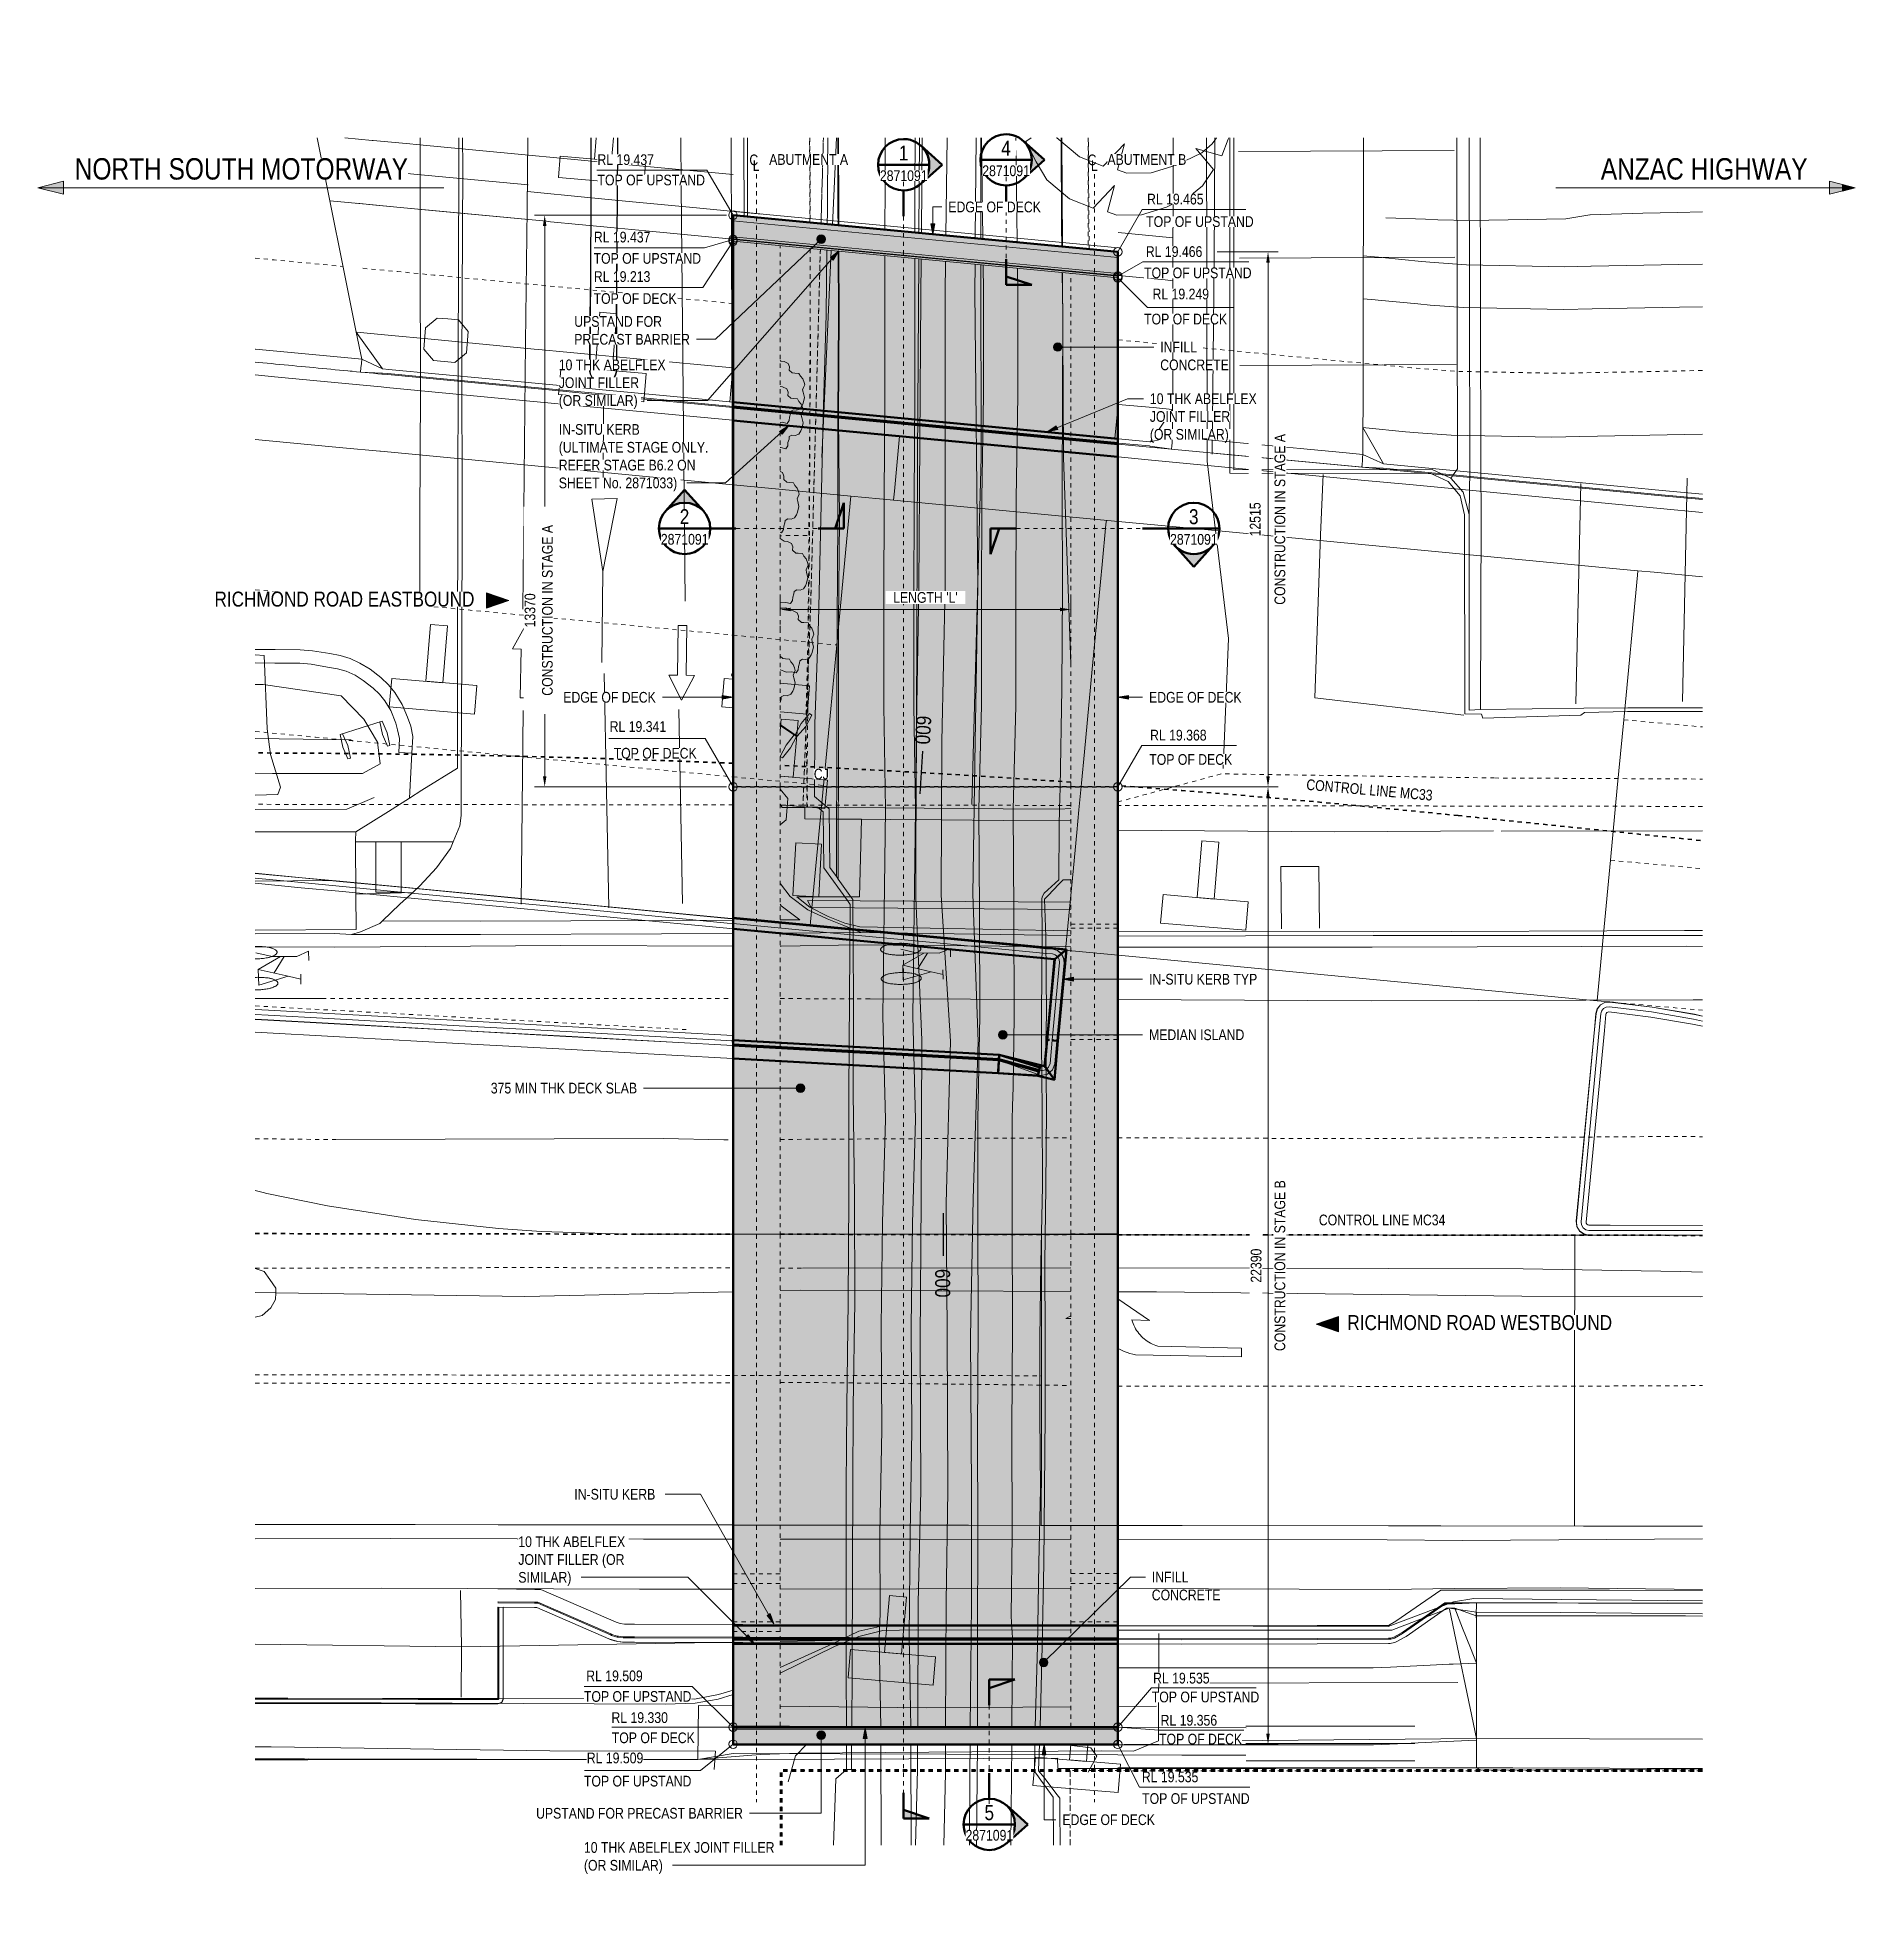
# Model space of a CAD drawing. Header units: metres. Extents: x 564 to 663, y 0 to 1694.
# Drawn here: x 564.1 to 606.61, y 1649.95 to 1694.02 of the extents above.
import ezdxf

# ---------------------------------------------------------------- set-up
doc = ezdxf.new("R2010")
doc.units = ezdxf.units.M
for name, pattern in [('ControlLine', [0.02, 0.0125, -0.0025, 0.0025, -0.0025]), ('Dot_Section Line', [0.02, 0, -0.02]), ('IMPORT-BDYS-Boundary _3_', [0.01, 0.009, -0.001]), ('IMPORT-BDYS-ProjBoundary', [0.008, 0.006, -0.002]), ('IMPORT-FURN-Fence _3_', [0.005, 0.004167, -0.0008333]), ('IMPORT-FURN-WBeam _LHS_', [0.004, 0, 0, 0.004, 0]), ('IMPORT-LNMK-LaneLine3 _3_', [0.012, 0.003, -0.009]), ('IMPORT-LNMK-LaneLine3 _3__2_', [0.012, 0.003, -0.009]), ('IMPORT-LNMK-LineCont _3_', [0.004, 0.001, -0.003]), ('IMPORT-LNMK-LineCont _3__2_', [0.004, 0.001, -0.003]), ('IMPORT-LNMK-LinePath', [0.008, 0.001, -0.007]), ('JacobsDash', [0.0045, 0.003, -0.0015]), ('JacobsGridLine', [0.0145, 0.01, -0.001, 0.0025, -0.001])]:
    doc.linetypes.add(name, pattern=pattern)
doc.layers.get('Defpoints').update_dxf_attribs({"color": 41})
for name, color, linetype, lineweight in [('BRIDGE-ABUTMENT-CONC', 7, 'Continuous', 50), ('BRIDGE-FRAMING-LINE-18-HID', 7, 'JacobsDash', 18), ('D-BDGE', 7, 'Continuous', 13), ('D-BDGE-FLOOR', 7, 'Continuous', 50), ('D-BDGE-FLOOR-HID', 7, 'JacobsDash', 18), ('D-BDGE-FRAMING', 7, 'Continuous', 50), ('D-BDGE-LINE', 7, 'Continuous', 9), ('D-ENHA-ANNO-TEXT', 7, 'Continuous', 9), ('D-ENHA-GEN-LINE', 7, 'Continuous', 9), ('D-ENHA-GEN-LINE-GRIDS', 7, 'Continuous', 9), ('D-ENHA-TEXT', 7, 'Continuous', 9), ('D-ENHA-TEXT-DIMS', 7, 'Continuous', 9)]:
    doc.layers.add(name, color=color, linetype=linetype, lineweight=lineweight)
doc.styles.add('Arial Narrow', font='ARIALN.TTF', dxfattribs={"height": 0.35})
doc.styles.add('Arial Narrow_1', font='ARIALN.TTF', dxfattribs={"height": 0.25})
doc.styles.add('Arial Narrow_2', font='ARIALN.TTF', dxfattribs={"height": 0.0025})
doc.styles.add('Arial Narrow_3', font='ARIALN.TTF', dxfattribs={"height": 0.5})
doc.dimstyles.new('Dimension_Standard_O__mm_', dxfattribs={"dimscale": 0.3048, "dimtxt": 0.255858, "dimasz": 0.82021, "dimexe": 0.787402, "dimexo": 0.492126, "dimgap": 0.492126, "dimtad": 1, "dimdec": 0, "dimlfac": 1000, "dimzin": 0, "dimdsep": 46, "dimtxsty": 'Arial Narrow_1', "dimsah": 1, "dimcen": 0.09, "dimaunit": 1, "dimadec": 4, "dimazin": 0, "dimtfac": 1, "dimtdec": 4, "dimtix": 1, "dimtmove": 0, "dimatfit": 3, "dimfxl": 1, "dimtvp": 1, "dimtfill": 1, "dimtolj": 1, "dimtzin": 0, "dimlwd": 18, "dimlwe": 18, "dimarcsym": 2})
doc.dimstyles.new('Dimension_Standard_O__mm__1', dxfattribs={"dimscale": 0.3048, "dimtxt": 0.255858, "dimasz": 0.82021, "dimexe": 0.787402, "dimexo": 0.492126, "dimgap": 0.492126, "dimtad": 1, "dimdec": 0, "dimlfac": 1000, "dimzin": 0, "dimdsep": 46, "dimtxsty": 'Arial Narrow_1', "dimsah": 1, "dimcen": 0.09, "dimaunit": 1, "dimadec": 4, "dimazin": 0, "dimtfac": 1, "dimtdec": 4, "dimtix": 1, "dimtmove": 2, "dimatfit": 3, "dimfxl": 1, "dimtvp": 1, "dimtfill": 1, "dimtolj": 1, "dimtzin": 0, "dimlwd": 18, "dimlwe": 18, "dimarcsym": 2})

# ---------------------------------------------------------------- blocks, each defined once
blk = doc.blocks.new('T2DPAA-T2D-PWA-RW-M2D-000002_ControlLinesMinor_rvt-1-PLAN')
at = {"layer": 'D-BDGE', "color": 150, "linetype": 'ControlLine', "lineweight": 35, "true_color": 0x0080ff}
for p, q in [((597.318, 1675.829), (603.036, 1675.241)), ((569.187, 1666.052), (580.362, 1666.038)), ((581.462, 1666.037), (588.262, 1666.029)), ((589.362, 1666.027), (603.036, 1666.011))]:
    blk.add_line(p, q, dxfattribs=at)
for start, end in [(87.616, 89.90347), (85.99688, 87.3907), (84.13685, 85.77119)]:
    blk.add_arc((568.715, 1397.293), 280, start, end, dxfattribs=at)
at = {"layer": 'D-ENHA-GEN-LINE', "color": 150, "lineweight": 25, "true_color": 0x0080ff}
for p, q in [((584.79, 1677.332), (584.732, 1676.334)), ((585.277, 1666.532), (585.276, 1665.532))]:
    blk.add_line(p, q, dxfattribs=at)
at = {"layer": 'D-ENHA-GEN-LINE', "color": 150, "lineweight": 18, "true_color": 0x0080ff, "char_height": 0.35, "width": 0.81772, "attachment_point": 1, "style": 'Arial Narrow'}
for insert, rotation in [((585.002, 1678.153), 266.7147), ((585.44, 1665.227), 269.9307)]:
    blk.add_mtext('600', dxfattribs=dict(at, insert=insert, rotation=rotation))
blk = doc.blocks.new('T2DPAA-T2D-C3S-RW-M2D-100010_dwg-40802999-PLAN')
at = {"color": 8, "lineweight": 18, "true_color": 0x808080}
for p, q in [((243.477, -102.339), (242.795, -101.536)), ((251.645, -101.624), (251.637, -102.42)), ((260.692, -101.711), (260.684, -102.511)), ((261.521, -102.519), (261.973, -101.724)), ((266.997, -102.574), (266.444, -101.769)), ((243.477, -102.339), (242.977, -102.159)), ((242.974, -102.459), (243.476, -102.439)), ((261.52, -102.619), (262.022, -102.649)), ((266.493, -102.694), (266.996, -102.674)), ((266.997, -102.574), (266.496, -102.394)), ((251.097, -122.001), (253.358, -121.812)), ((271.413, -128.93), (270.913, -128.996)), ((270.921, -129.096), (271.437, -129.229)), ((269.408, -129.63), (269.573, -129.519)), ((251.402, -131.084), (251.502, -131.107)), ((251.502, -131.107), (251.605, -131.109))]:
    blk.add_line(p, q, dxfattribs=at)
at = {"color": 8, "linetype": 'IMPORT-LNMK-LineCont _3__2_', "lineweight": 18, "true_color": 0x808080}
blk.add_line((273.417, -114.664), (275.51, -114.674), dxfattribs=at)
at = {"color": 8, "lineweight": 18, "true_color": 0x808080, "flags": 128}
for points in [[(266.496, -102.394), (266.444, -101.769), (266.405, -101.289), (266.195, -98.766), (265.991, -96.306), (265.884, -95.012)], [(262.025, -102.349), (261.973, -101.724), (261.934, -101.246), (261.724, -98.721), (261.52, -96.263), (261.448, -95.389)], [(266.564, -96.838), (267.485, -96.791), (267.779, -96.775), (268.519, -96.733), (270.756, -96.499), (271.307, -96.361), (271.318, -96.359), (272.543, -96.221), (273.351, -96.136), (273.93, -96.071)], [(242.977, -102.159), (242.795, -101.536), (242.372, -100.087), (241.917, -98.527), (241.496, -97.084)], [(242.141, -97.029), (242.785, -97.036), (242.811, -97.036), (243.67, -97.044), (243.817, -97.046), (247.785, -97.086), (248.816, -97.096), (251.263, -97.12)], [(266.112, -97.765), (266.555, -97.769), (267.48, -97.779), (267.774, -97.78), (268.532, -97.77), (270.829, -97.62), (271.432, -97.556), (271.443, -97.555), (272.669, -97.427), (273.477, -97.342), (274.033, -97.284)], [(242.559, -97.725), (242.778, -97.727), (243.663, -97.736), (244.413, -97.744), (246.509, -97.765)], [(260.352, -97.707), (261.555, -97.719), (261.641, -97.72)], [(246.507, -97.924), (247.923, -97.942), (248.808, -97.951), (250.313, -97.966), (252.004, -97.983)], [(251.336, -97.972), (252.201, -97.981), (257.2, -98.031), (260.382, -98.063)], [(266.195, -98.766), (266.474, -98.769), (266.545, -98.769), (267.474, -98.779), (267.769, -98.78), (268.545, -98.77), (270.894, -98.618), (271.547, -98.549), (272.773, -98.421), (273.581, -98.337), (274.117, -98.28)], [(241.917, -98.527), (242.007, -98.528), (242.77, -98.535), (242.837, -98.536), (243.655, -98.544), (244.507, -98.553), (247.006, -98.578), (247.106, -98.579), (247.77, -98.585), (248.518, -98.593), (249.506, -98.603), (251.39, -98.622)], [(242.551, -98.533), (242.77, -98.535), (243.655, -98.544), (244.405, -98.552), (246.501, -98.573)], [(251.39, -98.618), (252.194, -98.626), (257.194, -98.676), (260.437, -98.708)], [(260.437, -98.708), (261.545, -98.719), (261.724, -98.721)], [(266.444, -101.769), (266.515, -101.769), (267.444, -101.779), (267.739, -101.78), (268.515, -101.77), (270.864, -101.617), (271.517, -101.549), (272.743, -101.421), (273.551, -101.337), (274.37, -101.251)], [(242.795, -101.536), (242.807, -101.536), (243.625, -101.544), (244.477, -101.553), (246.976, -101.578), (247.076, -101.579), (247.74, -101.585), (248.488, -101.593), (249.476, -101.603), (251.645, -101.624)], [(260.692, -101.711), (261.515, -101.719), (261.973, -101.724)], [(240.474, -102.134), (240.484, -102.134), (240.984, -102.139), (241.484, -102.144), (241.984, -102.149), (242.484, -102.154), (242.734, -102.156), (242.977, -102.159)], [(242.977, -102.159), (242.976, -102.259), (242.975, -102.359), (242.974, -102.459)], [(240.499, -102.434), (240.579, -102.435), (240.679, -102.436), (240.779, -102.437), (240.879, -102.438), (240.979, -102.439), (241.079, -102.44), (241.179, -102.441), (241.279, -102.442), (241.379, -102.443), (241.479, -102.444), (241.579, -102.445), (241.679, -102.446), (241.779, -102.447), (241.879, -102.448), (241.979, -102.449), (242.079, -102.45), (242.179, -102.451), (242.279, -102.452), (242.379, -102.453), (242.479, -102.454), (242.579, -102.455), (242.679, -102.456), (242.731, -102.456), (242.779, -102.457), (242.879, -102.458), (242.979, -102.459), (243.079, -102.46), (243.179, -102.461), (243.279, -102.462), (243.379, -102.463), (243.476, -102.464), (243.485, -102.464), (243.615, -102.465), (245.985, -102.489), (247.73, -102.506), (248.485, -102.514), (250.985, -102.539), (251.723, -102.546)], [(243.476, -102.439), (243.485, -102.439), (243.616, -102.44), (245.985, -102.464), (247.731, -102.481), (248.485, -102.489), (250.985, -102.514), (251.721, -102.521)], [(243.477, -102.339), (243.486, -102.339), (243.617, -102.34), (245.986, -102.364), (247.732, -102.381), (248.486, -102.389), (250.986, -102.414), (251.713, -102.421)], [(251.714, -102.421), (252.156, -102.426), (257.156, -102.476), (260.76, -102.512)], [(251.722, -102.521), (252.155, -102.526), (257.155, -102.576), (260.768, -102.612)], [(251.724, -102.546), (252.155, -102.551), (257.155, -102.601), (260.77, -102.637)], [(260.76, -102.512), (261.507, -102.519), (261.521, -102.519), (262.025, -102.349), (262.525, -102.354), (263.025, -102.359), (263.525, -102.364), (264.025, -102.369), (264.525, -102.374), (265.025, -102.379), (265.525, -102.384), (266.025, -102.389), (266.496, -102.394)], [(260.768, -102.612), (261.506, -102.619), (261.52, -102.619)], [(260.77, -102.637), (261.506, -102.644), (261.52, -102.644), (262.02, -102.649), (262.52, -102.654), (263.02, -102.659), (263.52, -102.664), (264.02, -102.669), (264.519, -102.674), (265.019, -102.679), (265.519, -102.684), (266.019, -102.689), (266.519, -102.694), (266.996, -102.699)], [(262.025, -102.349), (262.024, -102.424), (262.024, -102.499), (262.023, -102.574), (262.022, -102.649)], [(263.084, -102.66), (266.505, -102.694), (267.729, -102.706), (271.505, -102.744), (272.729, -102.756), (273.536, -102.765), (274.499, -102.77)], [(266.496, -102.394), (266.496, -102.469), (266.495, -102.544), (266.494, -102.619), (266.493, -102.694)], [(266.996, -102.674), (267.73, -102.681), (271.505, -102.719), (272.729, -102.731), (273.537, -102.74), (274.497, -102.745)], [(266.997, -102.574), (267.731, -102.581), (271.506, -102.619), (272.73, -102.631), (273.538, -102.64), (274.488, -102.645)], [(240.525, -102.734), (240.982, -102.739), (242.728, -102.756), (243.482, -102.764), (243.612, -102.765), (245.982, -102.789), (247.727, -102.806), (248.482, -102.814), (250.982, -102.839), (251.749, -102.846)], [(251.75, -102.846), (252.152, -102.851), (257.152, -102.901), (260.796, -102.937)], [(255.663, -102.886), (255.65, -104.178), (255.648, -104.386)], [(260.796, -102.937), (261.503, -102.944), (266.502, -102.994), (267.726, -103.006), (271.502, -103.044), (272.726, -103.056), (273.533, -103.065), (274.524, -103.071)], [(240.652, -104.236), (242.713, -104.256), (243.579, -104.265), (243.581, -104.265), (243.584, -104.265), (243.597, -104.265), (247.712, -104.306), (251.876, -104.348)], [(251.878, -104.348), (252.712, -104.356), (254.648, -104.376), (255.316, -104.382), (257.712, -104.406), (260.923, -104.438)], [(254.648, -104.376), (254.613, -107.875), (254.598, -109.375), (254.58, -111.175), (254.548, -114.375), (254.547, -114.475)], [(260.547, -114.535), (260.566, -112.597), (260.575, -111.767), (260.58, -111.235), (260.586, -110.61), (260.594, -109.873), (260.597, -109.535), (260.613, -107.935), (260.634, -105.88), (260.638, -105.473), (260.647, -104.536), (260.648, -104.436)], [(260.923, -104.438), (262.712, -104.456), (267.711, -104.506), (272.711, -104.556), (273.135, -104.561), (273.518, -104.564), (274.652, -104.57)], [(273.034, -114.66), (273.034, -114.658), (273.067, -111.36), (273.067, -111.358), (273.084, -109.66), (273.1, -108.06), (273.1, -108.058), (273.134, -104.661), (273.135, -104.561)], [(241.511, -114.345), (242.612, -114.356), (243.496, -114.365), (245.112, -114.381), (247.611, -114.406), (249.224, -114.422), (250.111, -114.431), (252.611, -114.456), (252.734, -114.457)], [(241.511, -114.35), (242.612, -114.361), (243.496, -114.369), (245.111, -114.386), (247.611, -114.411), (249.224, -114.427), (250.111, -114.436), (252.611, -114.461), (252.734, -114.462)], [(241.521, -114.46), (242.61, -114.471), (243.495, -114.479), (245.11, -114.496), (247.61, -114.521), (249.223, -114.537), (250.11, -114.546), (252.61, -114.571), (252.744, -114.572)], [(241.531, -114.58), (242.609, -114.591), (243.494, -114.599), (245.109, -114.616), (247.609, -114.641), (249.222, -114.657), (250.109, -114.666), (252.609, -114.691), (252.754, -114.692)], [(243.496, -114.364), (247.611, -114.406), (252.611, -114.456), (252.734, -114.457)], [(252.737, -114.457), (254.547, -114.475), (255.215, -114.482), (257.611, -114.506), (261.78, -114.547)], [(252.737, -114.457), (255.111, -114.481), (257.611, -114.506), (260.111, -114.531), (260.249, -114.532), (260.363, -114.556), (260.46, -114.622), (260.524, -114.72), (260.546, -114.835), (260.527, -116.662), (260.522, -117.203), (260.482, -117.349), (260.376, -117.457), (260.231, -117.5)], [(252.737, -114.462), (255.111, -114.486), (257.611, -114.511), (260.111, -114.536), (260.249, -114.537), (260.361, -114.561), (260.456, -114.626), (260.519, -114.722), (260.541, -114.835), (260.522, -116.662), (260.52, -117.203), (260.481, -117.348), (260.376, -117.457), (260.231, -117.5)], [(252.747, -114.572), (255.11, -114.596), (257.61, -114.621), (260.11, -114.646), (260.248, -114.647), (260.318, -114.662), (260.378, -114.703), (260.417, -114.763), (260.431, -114.834), (260.412, -116.661), (260.41, -117.202), (260.385, -117.294), (260.319, -117.362), (260.228, -117.39)], [(261.781, -114.547), (262.611, -114.556), (267.61, -114.606), (272.61, -114.656), (273.034, -114.66), (273.417, -114.664)], [(252.757, -114.692), (255.109, -114.716), (257.609, -114.741), (260.108, -114.766), (260.246, -114.767), (260.271, -114.772), (260.292, -114.787), (260.306, -114.808), (260.311, -114.833), (260.292, -116.659), (260.29, -117.201), (260.281, -117.234), (260.258, -117.259), (260.224, -117.27)], [(275.956, -119.919), (273.802, -120.1), (273.308, -120.141), (273.185, -120.126), (273.078, -120.062), (273.007, -119.961), (272.983, -119.839), (273.028, -115.339), (273.031, -114.96), (273.055, -114.846), (273.121, -114.749), (273.219, -114.685), (273.334, -114.663)], [(275.955, -119.914), (273.801, -120.095), (273.307, -120.136), (273.186, -120.121), (273.082, -120.058), (273.012, -119.959), (272.988, -119.839), (273.033, -115.339), (273.036, -114.96), (273.06, -114.848), (273.125, -114.752), (273.221, -114.689), (273.334, -114.668)], [(275.946, -119.805), (273.792, -119.985), (273.298, -120.027), (273.222, -120.017), (273.157, -119.978), (273.113, -119.915), (273.098, -119.84), (273.143, -115.34), (273.146, -114.961), (273.161, -114.891), (273.202, -114.831), (273.262, -114.792), (273.333, -114.778)], [(275.936, -119.685), (273.782, -119.866), (273.288, -119.907), (273.261, -119.904), (273.238, -119.89), (273.223, -119.868), (273.218, -119.842), (273.263, -115.341), (273.266, -114.962), (273.272, -114.938), (273.286, -114.917), (273.307, -114.903), (273.332, -114.898)], [(273.331, -114.898), (274.318, -114.933), (275.303, -115.017), (275.542, -115.046)], [(273.332, -114.778), (274.325, -114.813), (275.316, -114.897), (275.531, -114.924)], [(273.333, -114.663), (274.332, -114.698), (275.329, -114.783), (275.521, -114.807)], [(273.333, -114.668), (274.332, -114.703), (275.328, -114.788), (275.522, -114.812)], [(241.781, -117.518), (242.09, -117.509), (243.505, -117.466), (244.068, -117.449), (246.566, -117.375), (249.065, -117.3), (251.564, -117.225), (252.965, -117.183)], [(252.978, -117.292), (256.984, -117.172), (259.207, -117.105), (260.211, -117.265)], [(252.986, -117.392), (256.987, -117.272), (259.21, -117.205), (260.214, -117.385)], [(252.989, -117.417), (256.987, -117.297), (259.21, -117.23), (260.218, -117.5)], [(241.791, -117.638), (242.094, -117.629), (243.508, -117.586), (244.071, -117.569), (246.57, -117.494), (249.069, -117.419), (251.568, -117.345), (252.975, -117.302)], [(241.8, -117.748), (242.097, -117.739), (243.512, -117.696), (244.075, -117.679), (246.573, -117.604), (249.072, -117.529), (251.571, -117.454), (252.985, -117.412)], [(241.801, -117.753), (242.097, -117.744), (243.512, -117.701), (244.075, -117.684), (246.574, -117.609), (249.072, -117.534), (251.571, -117.459), (252.985, -117.417)], [(253.014, -117.716), (256.996, -117.597), (259.219, -117.53), (260.218, -117.5)], [(241.826, -118.052), (242.106, -118.044), (243.521, -118.001), (244.084, -117.984), (246.583, -117.909), (249.081, -117.834), (251.58, -117.759), (253.01, -117.716)], [(262.333, -121.06), (263.836, -120.934), (268.647, -120.531), (268.819, -120.517), (269.209, -120.484), (269.868, -120.429), (273.192, -120.151), (273.197, -120.15), (273.308, -120.141)], [(272.979, -120.169), (272.997, -120.379), (273.255, -123.457), (273.273, -123.681), (273.396, -125.151), (273.547, -126.945)], [(253.362, -121.811), (253.871, -121.769), (258.854, -121.351), (260.554, -121.209), (260.82, -121.187), (262.333, -121.06)], [(260.558, -121.259), (260.829, -124.497), (260.975, -126.242), (261.121, -127.985)], [(242.139, -121.742), (242.331, -121.77), (242.419, -121.782), (243.851, -121.949), (245.933, -122.099), (247.882, -122.14), (247.885, -122.14), (247.885, -122.14), (248.884, -122.125), (250.645, -122.036), (250.742, -122.029), (250.844, -122.021), (250.864, -122.02)], [(262.908, -127.836), (264.404, -127.71), (269.214, -127.308), (269.386, -127.293), (269.776, -127.261), (270.436, -127.205), (273.76, -126.927), (273.765, -126.927), (273.875, -126.917), (274.369, -126.876), (276.531, -126.695)], [(253.938, -128.587), (254.439, -128.545), (259.421, -128.128), (261.121, -127.985), (261.388, -127.963), (262.908, -127.836)], [(269.573, -129.519), (270.561, -128.701), (272.403, -128.546), (274.494, -128.371), (276.658, -128.19)], [(242.8, -129.519), (242.979, -129.504), (243.065, -129.497), (244.474, -129.379), (246.528, -129.207), (248.461, -129.045), (248.463, -129.045), (248.464, -129.045), (249.456, -128.962), (251.212, -128.815), (251.31, -128.807), (251.412, -128.798), (251.431, -128.797), (251.664, -128.777), (253.933, -128.587)], [(276.684, -128.489), (276.288, -128.522), (275.789, -128.564), (275.291, -128.605), (274.793, -128.647), (274.519, -128.67), (274.295, -128.689), (273.796, -128.731), (273.298, -128.772), (272.8, -128.814), (272.428, -128.845), (272.302, -128.856), (271.803, -128.897), (271.305, -128.939), (270.911, -128.972)], [(263.131, -130.47), (264.624, -130.348), (267.771, -130.073), (269.434, -129.928), (269.46, -129.925), (269.486, -129.919), (269.511, -129.911), (269.535, -129.901), (269.558, -129.889), (269.74, -129.768), (269.761, -129.752), (270.681, -128.991), (270.912, -128.972)], [(263.133, -130.495), (264.626, -130.373), (267.773, -130.098), (269.437, -129.953), (269.465, -129.95), (269.492, -129.943), (269.519, -129.935), (269.546, -129.924), (269.571, -129.911), (269.754, -129.788), (269.777, -129.772), (270.691, -129.015), (270.913, -128.996)], [(263.142, -130.594), (264.634, -130.472), (267.781, -130.198), (269.445, -130.053), (269.482, -130.048), (269.518, -130.04), (269.554, -130.029), (269.588, -130.015), (269.621, -129.998), (269.81, -129.871), (269.84, -129.849), (270.731, -129.112), (270.921, -129.096)], [(270.921, -129.096), (271.143, -129.544), (271.365, -129.992), (271.533, -130.331)], [(271.437, -129.229), (271.429, -129.129), (271.421, -129.029), (271.413, -128.93)], [(276.709, -128.788), (276.31, -128.821), (275.812, -128.863), (275.314, -128.905), (274.815, -128.946), (274.544, -128.969), (274.317, -128.988), (273.819, -129.03), (273.321, -129.072), (272.822, -129.113), (272.453, -129.144), (272.324, -129.155), (271.826, -129.196), (271.437, -129.229)], [(271.437, -129.229), (271.447, -129.336), (271.49, -129.834), (271.533, -130.331), (271.577, -130.83), (271.62, -131.328), (271.663, -131.826), (271.689, -132.126), (271.707, -132.324), (271.715, -132.425)], [(263.106, -130.171), (264.6, -130.049), (267.745, -129.775), (269.408, -129.63)], [(254.135, -130.903), (254.362, -130.884), (259.345, -130.478), (263.106, -130.171)], [(263.189, -131.154), (264.681, -131.028), (266.27, -130.893), (266.395, -130.883), (266.395, -130.883), (269.099, -130.653), (269.137, -130.648), (269.541, -130.595), (269.831, -130.557), (270.315, -130.492), (270.898, -130.415), (270.996, -130.402), (271.533, -130.331)], [(248.584, -130.54), (248.589, -130.54), (249.445, -130.479), (249.582, -130.469), (251.402, -131.084)], [(248.609, -130.839), (248.614, -130.839), (249.466, -130.778), (249.544, -130.772), (251.306, -131.368), (251.331, -131.375), (251.435, -131.399), (251.46, -131.404), (251.486, -131.406), (251.599, -131.409), (251.625, -131.408), (251.864, -131.389), (254.155, -131.202)], [(248.611, -130.864), (248.616, -130.864), (249.468, -130.803), (249.541, -130.798), (251.298, -131.391), (251.325, -131.399), (251.429, -131.423), (251.457, -131.429), (251.485, -131.431), (251.598, -131.434), (251.627, -131.433), (251.866, -131.414), (254.157, -131.227)], [(254.16, -131.202), (254.386, -131.183), (259.37, -130.777), (263.131, -130.47)], [(254.162, -131.227), (254.388, -131.208), (259.372, -130.801), (263.133, -130.495)], [(254.171, -131.326), (254.397, -131.308), (259.38, -130.901), (263.142, -130.594)], [(243.144, -133.567), (243.903, -133.503), (246.945, -133.249), (247.167, -133.23), (247.934, -133.166), (248.801, -133.094), (248.697, -131.876), (248.684, -131.723), (248.62, -130.964)], [(243.146, -133.592), (243.905, -133.528), (246.948, -133.273), (247.169, -133.255), (247.936, -133.191), (248.803, -133.118), (248.809, -133.117), (248.815, -133.114), (248.82, -133.11), (248.823, -133.104), (248.825, -133.098), (248.826, -133.091), (248.722, -131.874), (248.709, -131.721), (248.645, -130.962)], [(243.155, -133.691), (243.914, -133.628), (246.888, -133.379), (247.177, -133.355), (247.945, -133.29), (248.811, -133.218), (248.896, -133.174), (248.925, -133.083), (248.822, -131.866), (248.809, -131.712), (248.744, -130.955)], [(243.155, -133.691), (243.914, -133.628), (246.956, -133.373), (247.177, -133.355), (247.945, -133.29), (248.811, -133.218), (248.843, -133.211), (248.872, -133.196), (248.896, -133.174), (248.914, -133.147), (248.924, -133.116), (248.925, -133.083), (248.822, -131.866), (248.809, -131.712), (248.744, -130.955)], [(248.619, -130.964), (248.624, -130.963), (249.475, -130.903), (249.529, -130.899), (251.266, -131.486), (251.302, -131.497), (251.406, -131.521), (251.443, -131.528), (251.48, -131.531), (251.596, -131.534), (251.633, -131.533), (251.874, -131.514), (254.165, -131.327)], [(248.744, -130.955), (249.529, -130.899), (251.266, -131.486), (251.48, -131.531), (251.633, -131.533), (253.634, -131.37), (254.172, -131.326)], [(251.605, -131.109), (251.84, -131.09), (254.129, -130.903)], [(263.341, -132.948), (264.832, -132.821), (266.426, -132.686), (266.551, -132.676), (266.551, -132.676), (269.256, -132.447), (269.294, -132.443), (269.853, -132.369), (270.814, -132.242), (271.689, -132.126)], [(266.288, -132.258), (269.257, -132.006), (269.818, -131.959), (270.224, -131.924)], [(254.336, -133.269), (256.966, -133.055), (261.95, -132.648), (263.306, -132.537)], [(263.303, -132.537), (264.799, -132.415), (266.293, -132.294)], [(263.387, -133.483), (264.878, -133.357), (266.458, -133.223), (266.585, -133.212), (269.352, -132.977), (269.927, -132.929), (270.894, -132.846), (271.468, -132.798), (271.746, -132.774), (271.802, -132.77), (271.983, -132.755), (272.573, -132.706), (272.589, -132.705), (274.842, -132.519), (276.42, -132.389), (277.011, -132.341)], [(266.322, -132.661), (269.291, -132.409), (269.852, -132.361), (270.258, -132.327)], [(263.356, -133.18), (264.851, -133.058), (266.346, -132.936)], [(266.357, -133.063), (269.325, -132.811), (269.886, -132.764), (270.292, -132.729)], [(254.391, -133.912), (259.372, -133.505), (263.358, -133.18)], [(254.389, -133.912), (253.579, -134.124), (253.417, -134.138), (252.936, -134.178), (252.42, -134.221), (251.424, -134.304), (250.427, -134.387), (249.525, -134.462), (249.513, -134.463), (249.43, -134.47), (248.434, -134.553), (247.437, -134.636), (246.441, -134.719), (245.444, -134.802), (244.515, -134.879), (244.448, -134.885), (244.417, -134.887), (243.451, -134.968), (243.264, -134.984)]]:
    blk.add_lwpolyline(points, dxfattribs=at)
at = {"color": 8, "linetype": 'IMPORT-LNMK-LinePath', "lineweight": 18, "true_color": 0x808080, "flags": 128}
for points in [[(240.293, -100.011), (240.742, -100.015), (241.992, -100.028), (242.356, -100.031)], [(242.822, -100.036), (243.64, -100.044), (244.492, -100.053), (246.991, -100.078), (247.091, -100.079), (247.755, -100.085), (248.503, -100.093), (249.491, -100.103), (251.518, -100.123)], [(260.564, -100.21), (261.53, -100.219), (261.849, -100.222), (263.995, -100.244), (266.32, -100.267), (266.459, -100.269), (266.53, -100.269), (267.459, -100.279), (267.754, -100.28), (268.53, -100.27), (270.879, -100.118), (271.532, -100.049), (272.758, -99.921), (273.566, -99.837), (274.244, -99.765)]]:
    blk.add_lwpolyline(points, dxfattribs=at)
at = {"color": 8, "linetype": 'IMPORT-LNMK-LaneLine3 _3__2_', "lineweight": 18, "true_color": 0x808080, "flags": 128}
for points in [[(240.95, -107.739), (242.678, -107.756), (243.544, -107.765), (243.546, -107.765), (243.549, -107.765), (243.562, -107.765), (247.677, -107.806), (252.173, -107.851)], [(252.175, -107.851), (252.677, -107.856), (254.613, -107.875)], [(273.1, -108.06), (273.483, -108.064), (274.949, -108.071)], [(241.23, -111.042), (242.645, -111.056), (243.511, -111.064), (243.513, -111.064), (243.516, -111.065), (243.529, -111.065), (247.644, -111.106), (252.454, -111.154)], [(252.456, -111.154), (252.644, -111.156), (254.58, -111.175)], [(273.067, -111.36), (273.45, -111.364), (275.23, -111.373)], [(253.642, -125.099), (254.147, -125.057), (259.129, -124.64), (260.829, -124.497)], [(242.504, -126.032), (242.687, -126.017), (242.773, -126.009), (244.182, -125.891), (246.236, -125.719), (248.169, -125.558), (248.171, -125.557), (248.172, -125.557), (249.164, -125.474), (250.92, -125.327), (251.018, -125.319), (251.12, -125.311), (251.139, -125.309), (251.372, -125.289), (253.637, -125.1)]]:
    blk.add_lwpolyline(points, dxfattribs=at)
at = {"color": 8, "linetype": 'IMPORT-FURN-WBeam _LHS_', "lineweight": 18, "true_color": 0x808080, "flags": 128}
blk.add_lwpolyline([(241.774, -117.438), (242.422, -117.419), (244.065, -117.369), (247.42, -117.269), (251.866, -117.136)], dxfattribs=at)
at = {"color": 8, "linetype": 'IMPORT-LNMK-LineCont _3__2_', "lineweight": 18, "true_color": 0x808080, "flags": 128}
blk.add_lwpolyline([(242.225, -122.744), (242.411, -122.728), (242.498, -122.721), (243.906, -122.603), (245.96, -122.431), (247.893, -122.269), (247.896, -122.269), (247.896, -122.269), (248.889, -122.186), (250.645, -122.039), (250.742, -122.031), (250.844, -122.022), (250.864, -122.02)], dxfattribs=at)
blk = doc.blocks.new('T2DPAA-T2D-PWC-RW-M2D-100010_RoadDesign_rvt-1-PLAN')
at = {"color": 8, "lineweight": 18, "true_color": 0x808080, "rotation": 355.1442999999989}
blk.add_blockref('T2DPAA-T2D-C3S-RW-M2D-100010_dwg-40802999-PLAN', (338.221, 1808.858), dxfattribs=at)
blk = doc.blocks.new('T2DPAA-T2D-PWA-SU-M2D-000002_dwg-40815123-PLAN')
at = {"color": 9, "lineweight": 18, "true_color": 0xc0c0c0}
for p, q in [((43.593, 1580.824), (48.61, 1581.274)), ((36.304, 1578.291), (36.131, 1580.51)), ((36.19, 1580.515), (36.361, 1578.29)), ((36.775, 1580.565), (36.937, 1578.284)), ((37.446, 1580.622), (37.628, 1578.277)), ((37.761, 1578.276), (37.559, 1580.632)), ((39.675, 1578.257), (39.447, 1580.792)), ((34.273, 1578.311), (34.192, 1580.346)), ((28.995, 1579.904), (28.995, 1579.367)), ((48.843, 1578.783), (43.822, 1578.337)), ((34.489, 1572.868), (34.297, 1577.705)), ((44.043, 1575.838), (49.083, 1576.286)), ((55.026, 1568.885), (54.694, 1574.094)), ((29.281, 1573.808), (29.439, 1571.839)), ((52.221, 1573.759), (52.541, 1568.618)), ((33.673, 1570.897), (33.677, 1570.898)), ((29.61, 1569.778), (29.766, 1567.653)), ((32.912, 1566.858), (32.651, 1566.858)), ((28.364, 1561.861), (28.027, 1566.377)), ((31.65, 1566.713), (32.125, 1562.197)), ((51.057, 1565.5), (55.748, 1565.908)), ((21.838, 1565.198), (24.079, 1565.354)), ((25.518, 1565.165), (25.555, 1564.114)), ((40.712, 1565.138), (40.983, 1565.179)), ((24.365, 1563.22), (22.023, 1563.017)), ((24.383, 1562.99), (24.853, 1563.025)), ((25.443, 1563.074), (26.659, 1563.179)), ((35.131, 1562.361), (41.183, 1562.823)), ((22.12, 1561.871), (23.869, 1562.037)), ((24.495, 1561.766), (25.816, 1561.919)), ((34.454, 1561.698), (36.336, 1561.878)), ((37.929, 1561.527), (37.732, 1561.146)), ((38.051, 1561.099), (38.334, 1561.056)), ((38.322, 1561.166), (38.345, 1560.946)), ((22.217, 1560.732), (24.566, 1560.942)), ((36.684, 1560.349), (41.361, 1560.73)), ((22.945, 1560.174), (22.741, 1559.769)), ((23.365, 1559.796), (23.391, 1559.564)), ((23.079, 1559.723), (23.378, 1559.68)), ((22.352, 1559.137), (23.907, 1559.269)), ((35.637, 1553.938), (41.892, 1554.476)), ((22.887, 1552.845), (23.098, 1552.794)), ((37.066, 1545.317), (35.856, 1545.194)), ((51.734, 1545.576), (44.797, 1544.974)), ((44.757, 1544.432), (43.857, 1544.348)), ((52.447, 1543.581), (57.605, 1544.052)), ((34.887, 1543.603), (34.08, 1543.544)), ((34.172, 1542.278), (37.357, 1542.562))]:
    blk.add_line(p, q, dxfattribs=at)
at = {"color": 9, "linetype": 'IMPORT-FURN-Fence _3_', "lineweight": 18, "true_color": 0xc0c0c0}
for p, q in [((33.744, 1578.316), (33.568, 1580.293)), ((50.797, 1566.729), (55.646, 1567.116))]:
    blk.add_line(p, q, dxfattribs=at)
at = {"color": 9, "linetype": 'IMPORT-LNMK-LineCont _3_', "lineweight": 18, "true_color": 0xc0c0c0}
for p, q in [((34.584, 1560.173), (36.684, 1560.349)), ((35.117, 1553.895), (35.637, 1553.938))]:
    blk.add_line(p, q, dxfattribs=at)
at = {"color": 9, "linetype": 'IMPORT-LNMK-LaneLine3 _3_', "lineweight": 18, "true_color": 0xc0c0c0}
for p, q in [((34.863, 1556.892), (41.635, 1557.506)), ((33.552, 1556.773), (33.767, 1556.792)), ((22.63, 1555.869), (24.51, 1556.009))]:
    blk.add_line(p, q, dxfattribs=at)
at = {"color": 9, "lineweight": 18, "true_color": 0xc0c0c0, "flags": 128}
for points in [[(43.457, 1581.133), (43.579, 1579.683), (44.109, 1573.39), (48.734, 1573.792), (49.188, 1573.629), (49.322, 1573.861), (48.649, 1581.574)], [(49.68, 1572.821), (49.609, 1573.864), (48.937, 1581.598)], [(55.505, 1568.774), (53.761, 1568.63), (52.742, 1568.532), (50.331, 1568.296), (49.966, 1572.844), (49.866, 1573.869), (49.21, 1581.413), (49.193, 1581.62)], [(43.334, 1581.122), (43.327, 1581.088), (43.213, 1580.69), (42.588, 1580.804), (43.043, 1580.349), (42.815, 1579.952), (42.588, 1579.724)], [(43.05, 1581.098), (42.964, 1580.948), (42.736, 1580.72)], [(42.816, 1581.078), (43.073, 1578.12), (43.471, 1573.545), (44.318, 1569.451), (44.457, 1566.417)], [(43.008, 1581.095), (43.237, 1578.226), (43.579, 1573.714)], [(50.366, 1568.191), (49.977, 1568.163), (49.574, 1572.799), (49.435, 1573.236), (49.132, 1573.544), (48.712, 1573.702), (44.024, 1573.309), (43.479, 1579.684), (43.36, 1581.125)], [(36.21, 1578.292), (36.123, 1579.334), (36.03, 1580.502)], [(37.804, 1578.276), (37.686, 1579.466), (37.576, 1580.633)], [(38.613, 1578.267), (38.485, 1579.544), (38.377, 1580.701)], [(39.747, 1579.384), (39.179, 1579.781), (38.895, 1580.179), (38.611, 1580.634), (38.733, 1580.732)], [(39.895, 1580.38), (39.327, 1580.777), (39.324, 1580.782)], [(39.659, 1578.257), (39.612, 1578.726), (39.431, 1580.781), (39.431, 1580.791)], [(42.736, 1580.72), (42.168, 1580.38), (41.6, 1580.152), (41.032, 1580.095), (40.804, 1580.152), (40.918, 1580.777), (40.464, 1580.209), (39.895, 1580.38)], [(30.565, 1580.038), (30.672, 1578.905), (30.976, 1575.686), (31.28, 1572.467), (31.584, 1569.248)], [(32.643, 1570.022), (32.531, 1571.198), (31.958, 1577.675), (31.754, 1579.991), (31.74, 1580.137)], [(32.199, 1578.332), (32.05, 1580.018), (32.037, 1580.163)], [(32.121, 1580.17), (32.134, 1580.027), (32.277, 1578.331)], [(33.995, 1580.329), (34.13, 1578.598), (34.151, 1578.312)], [(34.224, 1580.348), (34.377, 1578.613), (34.405, 1578.31)], [(34.241, 1580.35), (34.393, 1578.614), (34.421, 1578.309)], [(35.506, 1578.299), (35.424, 1579.277), (35.332, 1580.443)], [(25.481, 1579.606), (25.542, 1578.92), (25.91, 1574.389), (26.207, 1570.99), (26.486, 1567.59), (26.718, 1564.683), (26.789, 1563.806), (26.779, 1563.568), (26.659, 1563.179), (26.61, 1563.021), (26.317, 1562.543), (25.97, 1562.085), (25.816, 1561.919), (25.54, 1561.622), (25.163, 1561.195), (27.449, 1561.388), (31.661, 1561.761), (33.332, 1561.911)], [(25.394, 1579.598), (25.455, 1578.912), (25.824, 1574.382), (26.102, 1570.981), (26.381, 1567.582), (26.61, 1564.905)], [(27.817, 1568.743), (27.586, 1571.851), (27.356, 1574.959), (27.125, 1578.067), (27.001, 1579.735)], [(28.595, 1579.367), (27.795, 1579.367), (27.795, 1578.867), (29.795, 1578.867), (29.795, 1579.367), (28.595, 1579.367), (28.595, 1579.87)], [(28.887, 1574.558), (28.799, 1575.688), (28.736, 1576.599), (28.586, 1578.491), (28.472, 1579.86)], [(28.902, 1574.559), (28.814, 1575.689), (28.748, 1576.6), (28.594, 1578.492), (28.48, 1579.861)], [(29.102, 1579.913), (29.124, 1579.61), (29.193, 1578.735), (29.297, 1577.413), (29.431, 1575.709), (29.541, 1574.467), (29.515, 1574.358), (29.466, 1574.241), (29.404, 1574.174), (29.318, 1574.126), (29.245, 1574.108), (29.16, 1574.12), (29.089, 1574.153), (28.985, 1574.244), (28.919, 1574.351), (28.902, 1574.408), (28.887, 1574.558)], [(29.095, 1579.913), (29.117, 1579.609), (29.187, 1578.734), (29.291, 1577.413), (29.418, 1575.708), (29.528, 1574.469), (29.503, 1574.363), (29.455, 1574.245), (29.395, 1574.181), (29.312, 1574.136), (29.247, 1574.121), (29.165, 1574.131), (29.097, 1574.162), (28.996, 1574.251), (28.932, 1574.355), (28.915, 1574.409), (28.902, 1574.559)], [(42.588, 1579.724), (42.02, 1579.384), (41.452, 1579.156), (40.884, 1579.099), (40.656, 1579.156), (40.77, 1579.781), (40.315, 1579.213), (39.747, 1579.384)], [(24.496, 1579.522), (24.729, 1576.771), (24.997, 1573.64), (25.245, 1570.62), (25.365, 1569.148), (25.411, 1568.734), (25.087, 1568.707), (24.33, 1568.643), (23.369, 1568.562), (22.375, 1568.478), (21.565, 1568.409)], [(34.195, 1577.706), (34.305, 1576.209), (34.437, 1573.817), (34.584, 1571.426), (34.73, 1569.036), (34.849, 1566.643), (34.989, 1564.951), (35.299, 1564.731), (35.305, 1564.726), (35.356, 1564.691), (35.488, 1563.325), (35.654, 1563.129), (35.705, 1563.069), (36.006, 1562.714), (36.08, 1562.626), (36.293, 1560.331), (36.475, 1558.136), (36.709, 1555.697), (36.924, 1553.258), (37.098, 1550.816), (37.244, 1548.952), (37.394, 1547.088), (37.6, 1544.613), (37.698, 1543.338)], [(34.46, 1577.703), (34.595, 1576.226), (34.777, 1573.838), (34.982, 1571.451), (35.167, 1569.062), (35.36, 1566.674), (35.654, 1563.129)], [(34.476, 1577.703), (34.611, 1576.227), (34.793, 1573.839), (35.019, 1571.453), (35.2, 1569.064), (35.405, 1566.677), (35.705, 1563.069)], [(38.371, 1543.395), (38.161, 1545.457), (38.137, 1546.043), (37.971, 1547.911), (37.808, 1550.323), (37.589, 1552.733), (37.417, 1555.159), (37.277, 1557.564), (37.017, 1559.967), (36.841, 1562.395), (36.667, 1564.8), (36.424, 1567.204), (36.213, 1569.623), (36.016, 1572.039), (35.83, 1574.452), (35.626, 1576.863), (35.557, 1577.692)], [(39.071, 1543.454), (38.858, 1545.548), (38.671, 1547.962), (38.507, 1550.378), (38.288, 1552.789), (38.117, 1555.205), (37.976, 1557.623), (37.715, 1560.03), (37.541, 1562.445), (37.365, 1564.86), (37.122, 1567.27), (36.912, 1569.682), (36.715, 1572.095), (36.529, 1574.509), (36.325, 1576.921), (36.261, 1577.685)], [(37.374, 1564.909), (36.712, 1573.057), (36.351, 1577.684)], [(36.407, 1577.684), (36.473, 1576.824), (37, 1570.04), (37.252, 1566.359), (37.552, 1562.782), (37.969, 1559.493), (38.273, 1555.769), (38.523, 1552.495), (38.837, 1548.996), (38.999, 1546.364), (39.234, 1543.468)], [(36.98, 1577.678), (37.033, 1576.925), (37.617, 1570.129), (37.841, 1566.481), (38.136, 1562.903), (38.64, 1559.517), (38.862, 1555.739), (39.137, 1552.747), (39.47, 1549.042), (39.651, 1546.448), (39.884, 1543.523)], [(37.675, 1577.671), (37.723, 1577.044), (38.378, 1570.184), (38.623, 1566.544), (38.87, 1562.986), (39.289, 1559.563), (39.481, 1555.888), (39.694, 1552.674), (40.014, 1549.116), (40.24, 1546.437), (40.458, 1543.572)], [(38.671, 1565.074), (38.196, 1573.184), (37.812, 1577.67)], [(40.624, 1543.586), (40.449, 1545.683), (40.248, 1548.095), (40.037, 1550.507), (39.846, 1552.921), (39.635, 1555.333), (39.431, 1557.746), (39.273, 1560.162), (39.058, 1562.574), (38.843, 1564.985), (38.696, 1567.403), (38.495, 1569.816), (38.293, 1572.228), (38.13, 1574.644), (37.926, 1577.057), (37.865, 1577.669)], [(41.427, 1543.654), (41.265, 1545.739), (41.195, 1546.231), (41.048, 1548.164), (40.838, 1550.574), (40.646, 1552.988), (40.435, 1555.402), (40.232, 1557.806), (40.209, 1558.138), (40.189, 1558.563), (40.074, 1560.224), (39.859, 1562.645), (39.644, 1565.045), (39.497, 1567.46), (39.296, 1569.882), (39.094, 1572.289), (38.931, 1574.705), (38.726, 1577.13), (38.673, 1577.661)], [(41.969, 1543.7), (41.861, 1545.597), (41.732, 1547.529), (41.623, 1549.258), (41.458, 1550.982), (41.314, 1552.756), (41.185, 1554.531), (41.068, 1556.317), (40.913, 1558.101), (40.764, 1559.651), (40.704, 1560.328), (40.566, 1562.144), (40.482, 1563.021), (40.495, 1563.083), (40.527, 1563.151), (40.846, 1563.492), (40.746, 1564.753), (40.723, 1565.153), (40.695, 1565.646), (40.535, 1567.952), (40.354, 1570.257), (40.154, 1572.56), (39.977, 1574.741), (39.819, 1576.673), (39.72, 1577.65)], [(40.697, 1568.541), (40.116, 1573.347), (39.729, 1577.65)], [(33.321, 1575.04), (33.339, 1575.029), (33.417, 1575.029), (33.514, 1574.99), (33.553, 1574.912), (33.553, 1574.834), (33.631, 1574.776), (33.69, 1574.776), (33.787, 1574.776), (33.826, 1574.718), (33.884, 1574.659), (33.923, 1574.581), (33.943, 1574.523), (33.923, 1574.464), (33.904, 1574.406), (33.923, 1574.347), (33.962, 1574.231), (33.943, 1574.094), (33.923, 1574.036), (33.884, 1573.958), (33.806, 1573.919), (33.729, 1573.919), (33.67, 1573.88), (33.67, 1573.821), (33.651, 1573.744), (33.651, 1573.666), (33.612, 1573.588), (33.495, 1573.607), (33.443, 1573.599)], [(33.372, 1574.437), (33.433, 1574.437), (33.531, 1574.398), (33.57, 1574.32), (33.57, 1574.242), (33.648, 1574.184), (33.706, 1574.184), (33.803, 1574.184), (33.842, 1574.125), (33.901, 1574.067), (33.94, 1573.989), (33.959, 1573.93), (33.94, 1573.872), (33.92, 1573.814), (33.94, 1573.755), (33.979, 1573.638), (33.959, 1573.502), (33.94, 1573.443), (33.901, 1573.366), (33.823, 1573.327), (33.745, 1573.327), (33.687, 1573.288), (33.687, 1573.229), (33.667, 1573.151), (33.667, 1573.073), (33.628, 1572.995), (33.511, 1573.015), (33.493, 1573.012)], [(49.953, 1568.128), (46.449, 1568.241), (46.256, 1572.051), (46.2, 1573.462)], [(50.331, 1568.296), (50.069, 1568.259), (49.68, 1572.821), (49.497, 1573.33), (49.188, 1573.629)], [(33.54, 1572.46), (33.601, 1572.436), (33.64, 1572.358), (33.64, 1572.28), (33.717, 1572.222), (33.776, 1572.222), (33.873, 1572.222), (33.912, 1572.163), (33.971, 1572.105), (34.01, 1572.027), (34.029, 1571.968), (34.01, 1571.91), (33.99, 1571.852), (34.01, 1571.793), (34.049, 1571.676), (34.029, 1571.54), (34.01, 1571.481), (33.971, 1571.404), (33.893, 1571.365), (33.815, 1571.365), (33.756, 1571.326), (33.756, 1571.267), (33.737, 1571.189), (33.737, 1571.111), (33.698, 1571.033), (33.661, 1571.04)], [(33.677, 1570.898), (33.775, 1570.84), (33.853, 1570.84), (33.95, 1570.801), (33.989, 1570.723), (33.989, 1570.645), (34.067, 1570.587), (34.125, 1570.587), (34.223, 1570.587), (34.262, 1570.528), (34.32, 1570.47), (34.359, 1570.392), (34.379, 1570.333), (34.359, 1570.275), (34.34, 1570.217), (34.359, 1570.158), (34.398, 1570.041), (34.379, 1569.905), (34.359, 1569.846), (34.32, 1569.769), (34.242, 1569.73), (34.164, 1569.73), (34.106, 1569.691), (34.106, 1569.632), (34.086, 1569.554), (34.086, 1569.476), (34.047, 1569.398), (33.93, 1569.418), (33.814, 1569.398), (33.8, 1569.403)], [(33.811, 1569.275), (33.888, 1569.275), (33.947, 1569.294)], [(33.947, 1569.294), (34.044, 1569.236), (34.122, 1569.236), (34.219, 1569.197), (34.258, 1569.119), (34.258, 1569.041), (34.336, 1568.982), (34.395, 1568.982), (34.492, 1568.982), (34.531, 1568.924), (34.589, 1568.866), (34.628, 1568.788), (34.648, 1568.729), (34.628, 1568.671), (34.609, 1568.612), (34.628, 1568.554), (34.667, 1568.437), (34.648, 1568.301), (34.628, 1568.242), (34.589, 1568.164), (34.511, 1568.125), (34.434, 1568.125), (34.375, 1568.086), (34.375, 1568.028), (34.356, 1567.95), (34.356, 1567.872), (34.317, 1567.794), (34.2, 1567.814), (34.083, 1567.794), (34.024, 1567.814), (33.947, 1567.833), (33.933, 1567.835)], [(33.851, 1568.797), (33.851, 1568.858), (33.846, 1568.858)], [(52.762, 1568.434), (53.761, 1568.54), (55.512, 1568.688)], [(33.906, 1568.157), (33.976, 1568.104), (34.035, 1568.104), (34.132, 1568.104), (34.171, 1568.046), (34.23, 1567.987), (34.269, 1567.909), (34.288, 1567.851), (34.269, 1567.793), (34.249, 1567.734), (34.269, 1567.676), (34.308, 1567.559), (34.288, 1567.422), (34.269, 1567.364), (34.23, 1567.286), (34.152, 1567.247), (34.074, 1567.247), (34.015, 1567.208), (34.015, 1567.15), (33.997, 1567.077)], [(52.762, 1568.434), (52.685, 1568.365), (50.406, 1568.099), (50.366, 1568.191)], [(32.857, 1567.508), (32.847, 1567.559), (32.808, 1567.617), (32.827, 1567.676), (32.84, 1567.708)], [(21.661, 1567.271), (22.125, 1567.309), (22.711, 1567.35), (22.997, 1567.353), (23.41, 1567.328), (23.652, 1567.297), (23.889, 1567.245), (24.13, 1567.157), (24.383, 1567.04), (24.646, 1566.868), (24.839, 1566.71), (24.999, 1566.54), (25.192, 1566.282), (25.348, 1565.997), (25.437, 1565.791), (25.505, 1565.552), (25.518, 1565.165), (25.21, 1565.156), (25.202, 1565.483), (25.138, 1565.678), (25.084, 1565.834), (24.944, 1566.116), (24.786, 1566.328), (24.65, 1566.477), (24.485, 1566.598), (24.238, 1566.762), (24.045, 1566.867), (23.824, 1566.946), (23.621, 1566.986), (23.383, 1566.999), (22.997, 1567.039), (22.729, 1567.043), (22.148, 1566.992), (21.688, 1566.955)], [(29.84, 1567.398), (30.126, 1564.675), (30.411, 1561.951)], [(32.651, 1566.858), (32.651, 1567.524), (32.855, 1567.524)], [(33.959, 1567.524), (34.651, 1567.524), (34.651, 1566.858), (34.016, 1566.858)], [(21.95, 1563.873), (22.48, 1563.933), (22.527, 1564.11), (22.226, 1564.85), (22.098, 1565.443), (21.885, 1567.144), (21.673, 1567.145), (21.672, 1567.144)], [(34.466, 1566.321), (34.642, 1566.565), (34.764, 1566.841), (34.709, 1566.873), (34.533, 1566.628), (34.411, 1566.352), (34.466, 1566.321), (34.041, 1566.564)], [(21.731, 1566.454), (21.917, 1566.472), (23.755, 1566.363), (24.331, 1565.859), (24.692, 1565.354), (24.8, 1564.849), (24.404, 1564.596), (22.313, 1564.416), (21.907, 1564.385)], [(34.043, 1566.534), (34.447, 1566.317), (34.394, 1566.345), (34.225, 1566.095), (34.109, 1565.817)], [(34.143, 1565.358), (34.454, 1565.358), (34.454, 1566.691), (34.054, 1566.691), (34.054, 1566.415)], [(34.447, 1566.317), (34.331, 1566.038), (34.163, 1565.788), (34.109, 1565.817)], [(23.81, 1565.458), (23.897, 1565.169), (24.039, 1564.904), (24.094, 1564.926), (24.007, 1565.215), (23.865, 1565.481), (23.81, 1565.458), (24.762, 1565.853), (24.707, 1565.83), (24.795, 1565.542), (24.937, 1565.276)], [(24.762, 1565.853), (24.905, 1565.587), (24.992, 1565.299), (24.937, 1565.276)], [(42.122, 1564.764), (47.171, 1565.157), (50.874, 1565.494)], [(34.143, 1565.358), (35.254, 1565.358), (35.254, 1564.691), (34.2, 1564.691)], [(34.169, 1565.054), (34.37, 1564.854), (34.37, 1564.354), (34.24, 1564.223)], [(41.007, 1564.893), (39.433, 1564.765), (37.993, 1564.656), (36.8, 1564.565), (36.126, 1564.513), (35.557, 1564.47), (34.807, 1564.413), (34.786, 1564.673), (34.805, 1564.688), (39.404, 1565.039), (40.712, 1565.138)], [(24.566, 1560.942), (24.569, 1560.956), (24.495, 1561.766), (24.383, 1562.99), (24.38, 1563.016), (24.365, 1563.22), (25.088, 1563.761), (25.555, 1564.114), (25.825, 1564.318), (26.61, 1564.905)], [(34.199, 1564.708), (34.253, 1564.634), (34.786, 1564.673)], [(34.846, 1564.691), (35.01, 1564.704), (35.076, 1564.709), (35.216, 1564.609), (35.341, 1563.311), (35.959, 1562.593), (36.027, 1562.508), (36.2, 1560.323), (36.375, 1558.127), (36.576, 1555.688), (36.771, 1553.247), (36.945, 1550.805), (37.089, 1548.939), (37.247, 1547.075), (37.462, 1544.601), (37.573, 1543.327)], [(36.126, 1564.513), (36.23, 1562.705), (34.772, 1562.575)], [(46.132, 1562.792), (45.99, 1564.247), (46.874, 1564.318), (47.017, 1562.884)], [(21.978, 1563.541), (24.115, 1563.731), (24.728, 1564.055)], [(41.124, 1563.519), (40.945, 1563.504), (40.89, 1563.434), (40.853, 1563.389), (40.628, 1563.107), (40.583, 1563.055), (40.546, 1563.012), (40.656, 1562.151), (40.82, 1560.338), (40.867, 1559.66), (41.009, 1558.108), (41.15, 1556.324), (41.278, 1554.538), (41.438, 1552.766), (41.584, 1550.993), (41.714, 1549.264), (41.845, 1547.536), (41.975, 1545.604), (42.086, 1543.71)], [(42.322, 1562.407), (48.284, 1562.905), (55.527, 1563.551), (55.946, 1563.585)], [(55.955, 1563.47), (55.547, 1563.434), (48.283, 1562.818), (42.332, 1562.298)], [(41.235, 1562.217), (36.336, 1561.878), (35.928, 1562.004), (35.522, 1562.123), (35.058, 1562.298), (34.62, 1562.57), (34.367, 1562.85), (34.355, 1562.867)], [(41.168, 1562.997), (35.029, 1562.512), (35.131, 1562.361)], [(42.354, 1562.038), (48.277, 1562.544), (55.608, 1563.187), (55.977, 1563.217)], [(34.772, 1562.575), (35.095, 1562.36), (35.543, 1562.182), (35.945, 1562.063), (36.304, 1562.002), (41.225, 1562.329)], [(34.428, 1562.01), (34.889, 1562.052), (34.427, 1562.34), (34.397, 1562.373)], [(34.48, 1561.394), (34.503, 1561.396), (36.279, 1561.583), (41.257, 1561.953)], [(42.457, 1560.819), (48.366, 1561.293), (55.861, 1561.95), (56.083, 1561.969)], [(24.473, 1560.82), (25.291, 1560.892), (27.476, 1561.077), (31.689, 1561.45), (33.359, 1561.6)], [(36.846, 1561.56), (36.839, 1561.55), (36.838, 1561.548), (36.834, 1561.542), (36.832, 1561.536), (36.831, 1561.534), (36.83, 1561.529), (36.829, 1561.523), (36.829, 1561.517), (36.83, 1561.512), (36.831, 1561.507), (36.832, 1561.504), (36.838, 1561.494), (36.846, 1561.485), (36.851, 1561.48), (36.855, 1561.477), (36.862, 1561.472), (36.87, 1561.467), (36.878, 1561.463), (36.887, 1561.459), (36.9, 1561.453), (36.914, 1561.448), (36.928, 1561.443), (36.942, 1561.439), (36.956, 1561.435), (36.97, 1561.431), (36.985, 1561.428), (36.999, 1561.426), (37.014, 1561.424), (37.028, 1561.422), (37.057, 1561.42), (37.085, 1561.419), (37.113, 1561.418), (37.141, 1561.418), (37.169, 1561.418), (37.198, 1561.418), (37.226, 1561.419), (37.254, 1561.421), (37.282, 1561.423), (37.31, 1561.425), (37.338, 1561.428), (37.366, 1561.432), (37.394, 1561.436), (37.422, 1561.441), (37.45, 1561.446), (37.477, 1561.451), (37.505, 1561.457), (37.532, 1561.464), (37.56, 1561.471), (37.587, 1561.478), (37.601, 1561.483), (37.615, 1561.487), (37.629, 1561.493), (37.642, 1561.498), (37.656, 1561.504), (37.669, 1561.511), (37.682, 1561.518), (37.694, 1561.526), (37.707, 1561.534), (37.719, 1561.542), (37.726, 1561.548), (37.733, 1561.554), (37.74, 1561.56), (37.746, 1561.566), (37.75, 1561.571), (37.754, 1561.576), (37.757, 1561.581), (37.759, 1561.586), (37.761, 1561.59), (37.761, 1561.592), (37.763, 1561.598), (37.764, 1561.603)], [(37.033, 1561.655), (37.006, 1561.648), (36.992, 1561.644), (36.978, 1561.639), (36.964, 1561.634), (36.951, 1561.628), (36.937, 1561.622), (36.924, 1561.615), (36.911, 1561.608), (36.899, 1561.601), (36.886, 1561.593), (36.874, 1561.584), (36.867, 1561.579), (36.86, 1561.573), (36.853, 1561.566), (36.847, 1561.56)], [(37.764, 1561.603), (37.764, 1561.609), (37.763, 1561.615), (37.762, 1561.619), (37.759, 1561.625), (37.755, 1561.632), (37.751, 1561.637), (37.747, 1561.641), (37.743, 1561.645), (37.738, 1561.649), (37.731, 1561.654), (37.723, 1561.659), (37.715, 1561.663), (37.706, 1561.667), (37.693, 1561.673), (37.679, 1561.678), (37.665, 1561.683), (37.651, 1561.688), (37.637, 1561.692), (37.623, 1561.695), (37.608, 1561.698), (37.594, 1561.7), (37.579, 1561.702), (37.564, 1561.704), (37.536, 1561.706), (37.508, 1561.707), (37.48, 1561.708), (37.452, 1561.709), (37.423, 1561.709), (37.395, 1561.708), (37.367, 1561.707), (37.339, 1561.705), (37.311, 1561.703), (37.283, 1561.701), (37.255, 1561.698), (37.227, 1561.694), (37.199, 1561.69), (37.171, 1561.686), (37.143, 1561.681), (37.115, 1561.675), (37.088, 1561.669), (37.06, 1561.663), (37.033, 1561.655)], [(37.3, 1561.563), (37.661, 1561.507), (38.205, 1561.548), (38.454, 1561.681), (38.475, 1561.482)], [(37.377, 1561.199), (38.051, 1561.099), (37.413, 1560.852), (37.377, 1561.199), (37.844, 1561.521)], [(25.163, 1561.195), (25.108, 1561.133), (24.673, 1560.9), (24.473, 1560.82), (24.066, 1560.806), (22.225, 1560.642)], [(22.25, 1560.338), (24.104, 1560.493), (29.369, 1560.977), (33.384, 1561.305)], [(22.77, 1560.253), (22.77, 1560.259), (22.769, 1560.265), (22.768, 1560.27), (22.765, 1560.276), (22.76, 1560.284), (22.756, 1560.288), (22.752, 1560.293), (22.747, 1560.297), (22.742, 1560.301), (22.734, 1560.306), (22.726, 1560.311), (22.717, 1560.316), (22.709, 1560.32), (22.694, 1560.326), (22.68, 1560.332), (22.665, 1560.337), (22.65, 1560.341), (22.635, 1560.345), (22.62, 1560.349), (22.605, 1560.352), (22.589, 1560.354), (22.574, 1560.356), (22.558, 1560.357), (22.529, 1560.359), (22.499, 1560.36), (22.469, 1560.361), (22.439, 1560.361), (22.409, 1560.361), (22.379, 1560.36), (22.35, 1560.359), (22.32, 1560.357), (22.29, 1560.354), (22.26, 1560.351), (22.249, 1560.35)], [(22.274, 1560.058), (22.292, 1560.06), (22.322, 1560.064), (22.352, 1560.068), (22.381, 1560.072), (22.41, 1560.078), (22.44, 1560.083), (22.469, 1560.089), (22.498, 1560.096), (22.527, 1560.103), (22.556, 1560.111), (22.584, 1560.119), (22.599, 1560.124), (22.614, 1560.129), (22.628, 1560.135), (22.643, 1560.141), (22.657, 1560.147), (22.671, 1560.155), (22.684, 1560.162), (22.697, 1560.17), (22.71, 1560.179), (22.723, 1560.188), (22.731, 1560.194), (22.738, 1560.2), (22.745, 1560.207), (22.752, 1560.214), (22.756, 1560.219), (22.76, 1560.224), (22.763, 1560.229), (22.765, 1560.235), (22.767, 1560.239), (22.768, 1560.241), (22.769, 1560.247), (22.77, 1560.253)], [(22.28, 1560.206), (22.662, 1560.15), (23.237, 1560.199), (23.498, 1560.342), (23.523, 1560.132)], [(22.365, 1559.822), (23.079, 1559.723), (22.407, 1559.455), (22.365, 1559.822), (22.855, 1560.167)], [(22.335, 1559.338), (22.345, 1559.339), (22.375, 1559.342), (22.405, 1559.345), (22.434, 1559.349), (22.464, 1559.354), (22.493, 1559.359), (22.522, 1559.365), (22.552, 1559.371), (22.581, 1559.377), (22.61, 1559.385), (22.638, 1559.392), (22.667, 1559.401), (22.682, 1559.405), (22.697, 1559.41), (22.711, 1559.416), (22.725, 1559.422), (22.739, 1559.429), (22.753, 1559.436), (22.767, 1559.444), (22.78, 1559.452), (22.793, 1559.46), (22.806, 1559.469), (22.813, 1559.475), (22.821, 1559.482), (22.828, 1559.488), (22.835, 1559.495), (22.839, 1559.5), (22.842, 1559.505), (22.845, 1559.511), (22.848, 1559.516), (22.85, 1559.523), (22.852, 1559.529), (22.853, 1559.535), (22.853, 1559.541), (22.852, 1559.545), (22.85, 1559.551), (22.848, 1559.558), (22.843, 1559.565), (22.839, 1559.57), (22.835, 1559.574), (22.83, 1559.579), (22.825, 1559.582), (22.817, 1559.588), (22.809, 1559.593), (22.8, 1559.598), (22.791, 1559.602), (22.777, 1559.608), (22.762, 1559.613), (22.748, 1559.618), (22.733, 1559.623), (22.718, 1559.627), (22.703, 1559.63), (22.687, 1559.633), (22.672, 1559.635), (22.657, 1559.637), (22.641, 1559.639), (22.611, 1559.641), (22.581, 1559.642), (22.552, 1559.642), (22.522, 1559.643), (22.492, 1559.642), (22.462, 1559.642), (22.432, 1559.64), (22.403, 1559.638), (22.373, 1559.636), (22.343, 1559.633), (22.314, 1559.629), (22.311, 1559.629)], [(24.51, 1556.009), (32.144, 1556.685), (33.552, 1556.773)], [(42.988, 1554.57), (52.432, 1555.346), (56.106, 1555.6), (56.622, 1555.626)], [(56.67, 1555.055), (56.618, 1555.05), (52.457, 1554.707), (43.939, 1554.085), (43.036, 1554.013)], [(41.939, 1553.925), (35.647, 1553.421), (35.162, 1553.369)], [(43.05, 1553.848), (43.833, 1553.408), (43.421, 1553.382), (43.437, 1553.341), (43.455, 1553.3), (43.476, 1553.261), (43.498, 1553.222), (43.523, 1553.185), (43.549, 1553.149), (43.577, 1553.114), (43.607, 1553.081), (43.639, 1553.049), (43.672, 1553.019), (43.707, 1552.99), (43.744, 1552.963), (43.781, 1552.939), (43.82, 1552.916), (43.861, 1552.895), (43.902, 1552.876), (43.944, 1552.859), (43.987, 1552.844), (44.031, 1552.832), (44.075, 1552.821)], [(34.068, 1553.251), (29.224, 1552.728), (23.415, 1552.319), (22.934, 1552.285)], [(41.993, 1553.294), (41.878, 1553.287), (41.987, 1553.36)], [(23.098, 1552.794), (23.25, 1552.622), (23.408, 1552.425), (23.415, 1552.319), (23.425, 1552.166), (23.327, 1551.963), (23.144, 1551.768), (22.983, 1551.714)], [(44.075, 1552.821), (46.029, 1552.941), (46.042, 1552.742), (43.574, 1552.58), (43.505, 1552.589), (43.437, 1552.6), (43.369, 1552.615), (43.302, 1552.634), (43.237, 1552.656), (43.173, 1552.681), (43.148, 1552.692)], [(43.526, 1548.24), (49.804, 1548.766), (51.549, 1548.896), (53.799, 1549.103), (57.15, 1549.408)], [(35.654, 1547.577), (38.853, 1547.85), (42.43, 1548.149)], [(43.623, 1547.094), (49.965, 1547.61), (51.469, 1547.763), (53.926, 1547.984), (57.25, 1548.233)], [(43.697, 1546.23), (50, 1546.745), (51.468, 1547.454), (51.938, 1547.566), (53.975, 1547.719), (57.273, 1547.964)], [(23.422, 1546.547), (26.585, 1546.82), (32.469, 1547.305), (34.558, 1547.483)], [(43.705, 1546.129), (50.093, 1546.666), (51.383, 1547.298), (52.024, 1547.254), (53.989, 1547.414), (57.298, 1547.662)], [(35.752, 1546.416), (38.932, 1546.691), (42.527, 1547.002)], [(52.024, 1547.254), (52.277, 1544.315), (51.391, 1547.268)], [(23.52, 1545.39), (26.457, 1545.643), (32.481, 1546.134), (34.657, 1546.322)], [(35.908, 1544.584), (37.086, 1545.243), (37.675, 1545.59), (38.217, 1545.764), (39.015, 1545.849), (42.6, 1546.141)], [(52.277, 1544.315), (47.295, 1543.844), (44.87, 1543.629), (44.669, 1546.133)], [(28.538, 1543.268), (28.441, 1544.439), (28.309, 1545.747)], [(35.919, 1544.452), (37.132, 1545.186), (37.684, 1545.466), (38.232, 1545.653), (39.004, 1545.731), (42.609, 1546.036)], [(34.762, 1545.082), (28.441, 1544.439), (23.631, 1544.092)], [(52.339, 1543.627), (52.277, 1544.315), (57.546, 1544.743)], [(23.738, 1542.83), (26.705, 1543.081), (33.305, 1543.633), (33.979, 1543.684), (34.525, 1543.833), (34.857, 1543.964)], [(42.761, 1544.247), (39.397, 1543.936), (35.985, 1543.684)], [(23.747, 1542.723), (26.68, 1542.976), (33.303, 1543.505), (34.002, 1543.59), (34.527, 1543.725), (34.865, 1543.863)], [(23.86, 1541.394), (25.087, 1541.502), (30.112, 1541.937), (34.172, 1542.278), (34.08, 1543.544)], [(34.172, 1542.278), (35.615, 1542.524), (36.522, 1542.629), (43.562, 1543.279), (44.309, 1543.334), (44.87, 1543.629)], [(42.58, 1542.784), (47.657, 1543.218), (52.339, 1543.627), (52.447, 1543.581)], [(37.357, 1542.562), (42.553, 1543.026), (42.58, 1542.784)], [(39.316, 1540.708), (39.315, 1540.727), (39.11, 1543.056)], [(39.266, 1543.069), (39.315, 1542.477), (39.418, 1540.717)], [(39.916, 1543.124), (39.969, 1542.463), (40.072, 1540.772)], [(40.489, 1543.173), (40.539, 1542.509), (40.67, 1540.823)], [(40.837, 1540.837), (40.835, 1540.856), (40.657, 1543.187)], [(41.637, 1540.905), (41.636, 1540.918), (41.458, 1543.255)], [(41.482, 1543.257), (42.859, 1543.345), (43.308, 1543.331), (43.468, 1543.149), (43.295, 1542.758)], [(42.63, 1540.989), (42.53, 1542.108), (42.209, 1542.478), (42.102, 1542.6), (42.041, 1542.668), (41.997, 1543.301)], [(42.035, 1542.341), (42.035, 1543.007), (43.235, 1543.007), (43.235, 1543.405)], [(42.835, 1543.372), (42.835, 1543.007), (44.035, 1543.007), (44.035, 1542.341), (42.035, 1542.341)], [(42.105, 1543.31), (42.132, 1542.704), (42.135, 1542.692), (42.281, 1542.544), (42.581, 1542.208), (42.683, 1542.097), (42.707, 1541.839), (42.784, 1541.003)], [(36.326, 1541.936), (36.445, 1542.563), (36.675, 1542.849)], [(37.728, 1542.938), (37.773, 1542.353), (37.659, 1542.343), (37.425, 1542.103), (37.508, 1540.554)], [(37.608, 1542.928), (37.659, 1542.343), (37.425, 1542.103)], [(38.617, 1540.649), (38.615, 1540.674), (38.411, 1542.996)], [(23.834, 1541.7), (24.208, 1541.73), (30.705, 1542.187), (34.566, 1542.507), (34.576, 1542.082)]]:
    blk.add_lwpolyline(points, dxfattribs=at)
at = {"color": 9, "linetype": 'IMPORT-FURN-Fence _3_', "lineweight": 18, "true_color": 0xc0c0c0, "flags": 128}
for points in [[(40.058, 1580.844), (40.086, 1580.493), (40.282, 1578.251)], [(40.306, 1578.251), (40.209, 1579.225), (40.069, 1580.845)], [(33.574, 1580.293), (33.655, 1579.404), (33.748, 1578.316)], [(34.353, 1571.026), (33.877, 1576.818), (33.797, 1577.71)], [(33.8, 1577.71), (33.843, 1577.206), (34.036, 1575.008), (34.192, 1572.911), (34.355, 1570.815), (34.515, 1568.718), (34.641, 1566.619), (34.846, 1564.691)], [(34.827, 1564.699), (34.353, 1571.026), (33.667, 1570.96)], [(42.066, 1565.424), (44.424, 1566.285), (50.781, 1566.728)]]:
    blk.add_lwpolyline(points, dxfattribs=at)
at = {"color": 9, "lineweight": 18, "true_color": 0xc0c0c0, "flags": 128}
for points in [[(28.228, 1573.809), (28.228, 1574.475), (29.428, 1574.475), (29.428, 1575.809), (29.028, 1575.809), (29.028, 1574.475), (30.228, 1574.475), (30.228, 1573.809)], [(25.496, 1575.354), (25.746, 1575.354), (25.996, 1575.104), (25.996, 1574.604), (25.746, 1574.354), (25.246, 1574.354), (24.996, 1574.604), (24.996, 1575.104), (25.246, 1575.354)], [(29.209, 1571.436), (29.795, 1571.503), (29.61, 1569.778)], [(31.672, 1568.68), (31.757, 1567.523), (31.953, 1567.537), (31.699, 1566.937), (31.354, 1567.493), (31.554, 1567.508), (31.472, 1568.665)], [(24.899, 1566.2), (24.899, 1566.866), (26.099, 1566.866), (26.099, 1568.2), (25.699, 1568.2), (25.699, 1566.866), (26.899, 1566.866), (26.899, 1566.2)], [(27.932, 1566.669), (27.856, 1567.804), (27.66, 1567.791), (27.919, 1568.378), (28.259, 1567.831), (28.059, 1567.818), (28.132, 1566.682)], [(43.302, 1562.687), (43.302, 1563.354), (44.502, 1563.354), (44.502, 1564.687), (44.102, 1564.687), (44.102, 1563.354), (45.302, 1563.354), (45.302, 1562.687)], [(35.282, 1562.625), (34.68, 1562.605), (34.64, 1563.833), (35.242, 1563.852)], [(25.443, 1563.074), (24.853, 1563.025), (24.951, 1561.851), (25.54, 1561.901)], [(37.1, 1560.742), (37.128, 1560.74), (37.156, 1560.739), (37.184, 1560.738), (37.213, 1560.737), (37.241, 1560.737), (37.269, 1560.738), (37.297, 1560.739), (37.325, 1560.74), (37.354, 1560.742), (37.382, 1560.745), (37.41, 1560.748), (37.438, 1560.752), (37.466, 1560.756), (37.493, 1560.76), (37.521, 1560.765), (37.549, 1560.771), (37.577, 1560.777), (37.604, 1560.783), (37.631, 1560.79), (37.659, 1560.798), (37.673, 1560.802), (37.686, 1560.807), (37.7, 1560.812), (37.714, 1560.818), (37.727, 1560.824), (37.74, 1560.831), (37.753, 1560.838), (37.766, 1560.845), (37.778, 1560.853), (37.79, 1560.862), (37.798, 1560.867), (37.805, 1560.873), (37.811, 1560.879), (37.818, 1560.886), (37.822, 1560.891), (37.825, 1560.895), (37.828, 1560.9), (37.831, 1560.906), (37.833, 1560.912), (37.834, 1560.917), (37.835, 1560.923), (37.835, 1560.928), (37.835, 1560.932), (37.833, 1560.939), (37.831, 1560.945), (37.826, 1560.952), (37.823, 1560.956), (37.819, 1560.961), (37.814, 1560.965), (37.81, 1560.968), (37.802, 1560.974), (37.794, 1560.978), (37.786, 1560.983), (37.778, 1560.987), (37.764, 1560.993), (37.751, 1560.998), (37.737, 1561.003), (37.723, 1561.007), (37.708, 1561.011), (37.694, 1561.015), (37.68, 1561.018), (37.665, 1561.02), (37.651, 1561.022), (37.636, 1561.023), (37.608, 1561.025), (37.58, 1561.027), (37.551, 1561.028), (37.523, 1561.028), (37.495, 1561.028), (37.467, 1561.028), (37.439, 1561.027), (37.41, 1561.025), (37.382, 1561.023), (37.354, 1561.02), (37.326, 1561.017), (37.298, 1561.014), (37.27, 1561.01), (37.242, 1561.005), (37.215, 1561), (37.187, 1560.995), (37.159, 1560.989), (37.132, 1560.982), (37.105, 1560.975), (37.077, 1560.968), (37.063, 1560.963), (37.049, 1560.959), (37.036, 1560.953), (37.022, 1560.948), (37.009, 1560.941), (36.996, 1560.935), (36.983, 1560.928), (36.97, 1560.92), (36.958, 1560.912), (36.946, 1560.904), (36.938, 1560.898), (36.931, 1560.892), (36.924, 1560.886), (36.918, 1560.879), (36.914, 1560.875), (36.911, 1560.87), (36.908, 1560.865), (36.905, 1560.86), (36.903, 1560.856), (36.903, 1560.854), (36.901, 1560.848), (36.901, 1560.843), (36.901, 1560.837), (36.902, 1560.831), (36.903, 1560.827), (36.905, 1560.821), (36.907, 1560.817), (36.91, 1560.814), (36.913, 1560.809), (36.917, 1560.805), (36.922, 1560.801), (36.926, 1560.797), (36.934, 1560.792), (36.942, 1560.787), (36.95, 1560.783), (36.958, 1560.778), (36.972, 1560.773), (36.985, 1560.767), (36.999, 1560.762), (37.013, 1560.758), (37.028, 1560.754), (37.042, 1560.751), (37.056, 1560.748), (37.071, 1560.745), (37.085, 1560.743)], [(37.512, 1544.48), (37.512, 1545.146), (38.712, 1545.146), (38.712, 1546.48), (38.312, 1546.48), (38.312, 1545.146), (39.512, 1545.146), (39.512, 1544.48)]]:
    blk.add_lwpolyline(points, close=True, dxfattribs=at)
at = {"color": 9, "linetype": 'IMPORT-LNMK-LineCont _3_', "lineweight": 18, "true_color": 0xc0c0c0, "flags": 128}
for points in [[(23.907, 1559.269), (30.335, 1559.818), (33.488, 1560.081)], [(22.886, 1552.853), (29.063, 1553.392), (34.021, 1553.804)], [(43.222, 1551.815), (43.866, 1551.863), (52.696, 1552.612), (56.21, 1552.925), (56.846, 1552.982)], [(35.344, 1551.228), (35.834, 1551.272), (42.125, 1551.735)], [(23.114, 1550.173), (23.384, 1550.195), (29.224, 1550.681), (34.248, 1551.13)]]:
    blk.add_lwpolyline(points, dxfattribs=at)
at = {"color": 9, "linetype": 'IMPORT-LNMK-LaneLine3 _3_', "lineweight": 18, "true_color": 0xc0c0c0, "flags": 128}
blk.add_lwpolyline([(42.731, 1557.6), (48.436, 1558.063), (55.725, 1558.735), (56.354, 1558.781)], dxfattribs=at)
blk = doc.blocks.new('T2DPAA-T2D-PWA-SU-M2D-000001_dwg-40815111-PLAN')
at = {"color": 9, "linetype": 'IMPORT-BDYS-Boundary _3_', "lineweight": 18, "true_color": 0xc0c0c0}
for p, q in [((112.088, 1676.899), (112.203, 1674.893)), ((112.203, 1674.893), (112.088, 1676.899)), ((133.899, 1663.057), (120.272, 1661.921)), ((111.303, 1661.172), (100.167, 1660.241)), ((121.069, 1639.337), (121.217, 1637.601))]:
    blk.add_line(p, q, dxfattribs=at)
at = {"color": 9, "linetype": 'IMPORT-BDYS-Boundary _3_', "lineweight": 18, "true_color": 0xc0c0c0, "flags": 128}
for points in [[(112.238, 1674.286), (112.716, 1665.994), (112.933, 1661.309), (112.4, 1661.264)], [(119.176, 1661.83), (112.933, 1661.309), (112.716, 1665.994), (112.238, 1674.286)], [(121.217, 1637.601), (121.069, 1639.337), (135.808, 1640.582)], [(114.481, 1637.029), (114.333, 1638.769), (121.069, 1639.337)]]:
    blk.add_lwpolyline(points, dxfattribs=at)
blk = doc.blocks.new('T2DPAA-T2D-PWA-GN-XRF-000103_dwg-40807629-PLAN')
at = {"color": 200, "linetype": 'IMPORT-BDYS-ProjBoundary', "lineweight": 70, "true_color": 0xbf00ff, "flags": 128}
blk.add_lwpolyline([(343.517, 1489.644), (328.778, 1488.393), (322.042, 1487.824), (322.19, 1486.085)], dxfattribs=at)
blk = doc.blocks.new('T2DPAA-T2D-PWA-SU-M2D-000100_Survey_rvt-1-PLAN')
at = {"color": 9, "lineweight": 18, "true_color": 0xc0c0c0, "rotation": 355.1442999999989}
for name, p in [('T2DPAA-T2D-PWA-SU-M2D-000002_dwg-40815123-PLAN', (414.939, 119.901)), ('T2DPAA-T2D-PWA-SU-M2D-000001_dwg-40815111-PLAN', (328.846, 30.288)), ('T2DPAA-T2D-PWA-GN-XRF-000103_dwg-40807629-PLAN', (134.659, 198.273))]:
    blk.add_blockref(name, p, dxfattribs=at)
blk = doc.blocks.new('Floors 7 - Floors 7-5450066-PLAN')
at = {"layer": 'D-BDGE-FLOOR', "color": 252, "true_color": 0x888888}
for p, q in [((446.997, 1700.825), (438.03, 1700.065)), ((446.998, 1700.825), (446.997, 1700.825)), ((446.997, 1700.825), (447.023, 1700.526)), ((447.034, 1700.401), (446.998, 1700.825)), ((447.023, 1700.526), (438.055, 1699.766)), ((447.025, 1700.501), (438.057, 1699.741)), ((438.065, 1699.641), (447.033, 1700.401)), ((447.023, 1700.526), (447.025, 1700.501)), ((447.025, 1700.501), (447.033, 1700.401)), ((447.033, 1700.401), (447.034, 1700.401)), ((438.055, 1699.766), (438.03, 1700.065)), ((438.03, 1700.065), (438.066, 1699.641)), ((438.057, 1699.741), (438.055, 1699.766)), ((438.065, 1699.641), (438.057, 1699.741))]:
    blk.add_line(p, q, dxfattribs=at)
blk = doc.blocks.new('Floors 6 - Floors 6-5450700-PLAN')
at = {"layer": 'D-BDGE-FLOOR', "color": 252, "true_color": 0x888888}
for p, q in [((435.608, 1728.574), (444.648, 1728.483)), ((435.608, 1728.57), (435.608, 1728.57)), ((444.648, 1728.479), (435.608, 1728.57)), ((444.657, 1728.38), (435.616, 1728.475)), ((435.618, 1728.449), (444.659, 1728.355)), ((444.684, 1728.058), (435.644, 1728.149)), ((444.654, 1728.412), (444.648, 1728.479)), ((444.657, 1728.377), (444.657, 1728.38)), ((444.684, 1728.058), (444.684, 1728.058))]:
    blk.add_line(p, q, dxfattribs=at)
at = {"layer": 'D-BDGE-FLOOR', "color": 252, "true_color": 0x888888, "flags": 128}
for points in [[(435.608, 1728.57), (435.608, 1728.571), (435.608, 1728.573)], [(435.608, 1728.57), (435.612, 1728.522), (435.616, 1728.475)], [(435.616, 1728.475), (435.617, 1728.462), (435.618, 1728.449)], [(444.648, 1728.482), (444.648, 1728.48), (444.648, 1728.479)], [(444.657, 1728.38), (444.655, 1728.396), (444.654, 1728.412)], [(444.659, 1728.355), (444.658, 1728.366), (444.657, 1728.377)], [(444.671, 1728.207), (444.678, 1728.133), (444.684, 1728.058)]]:
    blk.add_lwpolyline(points, dxfattribs=at)
blk = doc.blocks.new('Upstand North - Upstand North-7372798-PLAN')
at = {"layer": 'D-BDGE-FRAMING', "lineweight": 18}
for p, q in [((435.247, 1732.799), (435.279, 1732.426)), ((444.287, 1732.707), (435.247, 1732.799)), ((444.319, 1732.334), (444.287, 1732.707)), ((444.288, 1732.707), (444.287, 1732.707)), ((444.288, 1732.707), (444.325, 1732.271)), ((435.279, 1732.426), (435.285, 1732.362)), ((444.319, 1732.334), (435.279, 1732.426)), ((444.325, 1732.27), (435.285, 1732.362)), ((444.325, 1732.27), (444.319, 1732.334))]:
    blk.add_line(p, q, dxfattribs=at)
blk = doc.blocks.new('Median Kerb - Median Kerb-6104980-PLAN')
at = {"layer": 'D-BDGE-FLOOR', "color": 252, "true_color": 0x888888}
for p, q in [((436.87, 1713.703), (443.101, 1713.89)), ((436.871, 1713.703), (436.87, 1713.703)), ((436.87, 1713.703), (436.879, 1713.604)), ((443.101, 1713.889), (436.871, 1713.703)), ((436.907, 1713.278), (436.871, 1713.703)), ((443.104, 1713.79), (436.879, 1713.604)), ((436.879, 1713.604), (436.882, 1713.578)), ((443.105, 1713.765), (436.882, 1713.578)), ((436.882, 1713.578), (436.907, 1713.279)), ((443.101, 1713.89), (443.101, 1713.889)), ((443.104, 1713.79), (443.101, 1713.89)), ((443.101, 1713.89), (444.077, 1713.678)), ((443.101, 1713.889), (443.11, 1713.606)), ((443.101, 1713.889), (443.121, 1713.886)), ((443.102, 1713.89), (444.084, 1713.734)), ((443.105, 1713.765), (443.104, 1713.79)), ((443.104, 1713.79), (444.066, 1713.61)), ((443.114, 1713.465), (443.105, 1713.765)), ((444.062, 1713.583), (443.105, 1713.764)), ((443.123, 1713.886), (444.082, 1713.732)), ((444.042, 1713.481), (444.082, 1713.732)), ((444.062, 1713.583), (444.045, 1713.489)), ((444.077, 1713.678), (444.066, 1713.61)), ((444.082, 1713.732), (444.084, 1713.734)), ((444.084, 1713.734), (444.083, 1713.717)), ((443.114, 1713.465), (436.907, 1713.278)), ((443.114, 1713.465), (436.907, 1713.279)), ((436.907, 1713.279), (436.907, 1713.278)), ((444.045, 1713.489), (443.114, 1713.465)), ((443.114, 1713.464), (444.044, 1713.482)), ((444.042, 1713.481), (443.114, 1713.464)), ((443.114, 1713.465), (443.114, 1713.465)), ((444.044, 1713.482), (444.042, 1713.481))]:
    blk.add_line(p, q, dxfattribs=at)
at = {"layer": 'D-BDGE-FLOOR', "color": 252, "true_color": 0x888888, "flags": 128}
for points in [[(443.101, 1713.889), (443.101, 1713.889), (443.101, 1713.89), (443.101, 1713.89)], [(443.101, 1713.89), (443.103, 1713.84), (443.104, 1713.79)], [(443.114, 1713.464), (443.112, 1713.535), (443.11, 1713.606)], [(444.066, 1713.61), (444.065, 1713.6), (444.063, 1713.591), (444.062, 1713.583)], [(444.083, 1713.717), (444.082, 1713.714), (444.082, 1713.71), (444.081, 1713.703), (444.08, 1713.696), (444.079, 1713.687), (444.077, 1713.678)], [(443.114, 1713.464), (443.114, 1713.464), (443.114, 1713.464)], [(444.045, 1713.489), (444.045, 1713.486), (444.044, 1713.484), (444.044, 1713.483), (444.044, 1713.482)]]:
    blk.add_lwpolyline(points, dxfattribs=at)
at = {"layer": 'D-BDGE-FLOOR', "color": 252, "true_color": 0x888888}
for points in [[(443.105, 1713.764), (443.105, 1713.768), (443.105, 1713.777), (443.104, 1713.785), (443.104, 1713.79)], [(443.114, 1713.465), (443.113, 1713.515), (443.11, 1713.614), (443.107, 1713.714), (443.105, 1713.764)], [(443.114, 1713.465), (443.114, 1713.465), (443.114, 1713.464), (443.114, 1713.464), (443.114, 1713.464)]]:
    blk.add_open_spline(points, degree=3, dxfattribs=at)
at = {"layer": 'D-BDGE-FLOOR-HID', "color": 252, "true_color": 0x888888, "flags": 128}
blk.add_lwpolyline([(443.114, 1713.464), (443.114, 1713.464), (443.114, 1713.464)], dxfattribs=at)
at = {"layer": 'D-BDGE-FLOOR-HID', "color": 252, "true_color": 0x888888}
blk.add_open_spline([(443.114, 1713.465), (443.114, 1713.464), (443.114, 1713.464), (443.114, 1713.464), (443.114, 1713.464)], degree=3, knots=[-0.75, -0.75, -0.75, -0.75, -0.5, 0, 0, 0, 0], dxfattribs=at)
blk = doc.blocks.new('Section - sectionTail-4870194-PLAN')
at = {"layer": 'D-ENHA-ANNO-TEXT'}
blk.add_hatch(color=256, dxfattribs=at).paths.add_polyline_path([(-0.006, 0.006), (-0.004, 0), (-0.006, 0)])
at = {"layer": 'D-ENHA-ANNO-TEXT', "lineweight": 50}
for p, q in [((-0.006, 0.006), (-0.006, 0)), ((-0.004, 0), (-0.006, 0.006)), ((-0.006, 0), (-0.004, 0)), ((-0.006, 0), (0, 0))]:
    blk.add_line(p, q, dxfattribs=at)
blk = doc.blocks.new('Section - SectionHead-4898858-PLAN')
at = {"layer": 'D-ENHA-ANNO-TEXT'}
h = blk.add_hatch(color=256, dxfattribs=at)
edge = h.paths.add_edge_path()
edge.add_line((-0.002, 0.009), (0.00247, 0.004))
edge.add_arc((-0.002, 0), 0.006, 41.8277, 138.1723)
edge.add_line((-0.00647, 0.004), (-0.002, 0.009))
at = {"layer": 'D-ENHA-ANNO-TEXT', "lineweight": 50}
for p, q in [((-0.002, 0.009), (-0.00647, 0.004)), ((0.00247, 0.004), (-0.002, 0.009)), ((0.004, 0), (0.01, 0))]:
    blk.add_line(p, q, dxfattribs=at)
for start, end in [(360, 180), (180, 360)]:
    blk.add_arc((-0.002, 0), 0.006, start, end, dxfattribs=at)
blk = doc.blocks.new('CS_Annot_Centreline Symbol1 - CS_Annot_Centreline Symbol-5309845-PLAN')
at = {"layer": 'D-ENHA-GEN-LINE', "char_height": 0.0025, "attachment_point": 1, "style": 'Arial Narrow_2'}
for s, insert, width in [('C  ', (-0.00119, 0.00463), 0.0044093), ('L', (-0.00041, 0.00329), 0.0019241)]:
    blk.add_mtext(s, dxfattribs=dict(at, insert=insert, width=width))
blk = doc.blocks.new('DIT_Annot_RoadDirection - Left Direction-5487943-PLAN')
at = {"layer": 'D-ENHA-GEN-LINE'}
for points in [[(0.006, 0.00153), (0.006, -0.00153), (0, 0)], [(0.003, 0.0008), (0.003, -0.0008), (0, 0)]]:
    blk.add_hatch(color=256, dxfattribs=at).paths.add_polyline_path(points)
for p, q in [((0.006, 0.00153), (0, 0)), ((0.003, 0.0008), (0, 0)), ((0, 0), (0.006, -0.00153)), ((0, 0), (0.07, 0)), ((0, 0), (0.003, -0.0008)), ((0.003, -0.0008), (0.003, 0.0008)), ((0.006, -0.00153), (0.006, 0.00153))]:
    blk.add_line(p, q, dxfattribs=at)
blk = doc.blocks.new('CS_Annot_Symb_Direction - ARROW RIGHT_1-5794038-PLAN')
at = {"layer": 'D-ENHA-GEN-LINE'}
blk.add_hatch(color=256, dxfattribs=at).paths.add_polyline_path([(0, 0.0018), (0.00522, 0), (0, -0.0018)])
for p, q in [((0, 0.0018), (0, -0.0018)), ((0.00522, 0), (0, 0.0018)), ((0, -0.0018), (0.00522, 0))]:
    blk.add_line(p, q, dxfattribs=at)
blk = doc.blocks.new('CS_Annot_Symb_Direction - ARROW LEFT-5794040-PLAN')
at = {"layer": 'D-ENHA-GEN-LINE'}
blk.add_hatch(color=256, dxfattribs=at).paths.add_polyline_path([(0, 0.0018), (0, -0.0018), (-0.00521, 0)])
for p, q in [((0, 0.0018), (-0.00521, 0)), ((0, -0.0018), (0, 0.0018)), ((-0.00521, 0), (0, -0.0018))]:
    blk.add_line(p, q, dxfattribs=at)
blk = doc.blocks.new('Drafting View - sectionTail-4870194-PLAN')
at = {"layer": 'D-ENHA-ANNO-TEXT'}
blk.add_hatch(color=256, dxfattribs=at).paths.add_polyline_path([(-0.006, 0.006), (-0.004, 0), (-0.006, 0)])
at = {"layer": 'D-ENHA-ANNO-TEXT', "lineweight": 50}
for p, q in [((-0.006, 0.006), (-0.006, 0)), ((-0.004, 0), (-0.006, 0.006)), ((-0.006, 0), (-0.004, 0)), ((-0.006, 0), (0, 0))]:
    blk.add_line(p, q, dxfattribs=at)
blk = doc.blocks.new('Drafting View - SectionHead-4898858-PLAN')
at = {"layer": 'D-ENHA-ANNO-TEXT'}
h = blk.add_hatch(color=256, dxfattribs=at)
edge = h.paths.add_edge_path()
edge.add_line((-0.002, 0.009), (0.00247, 0.004))
edge.add_arc((-0.002, 0), 0.006, 41.8277, 138.1723)
edge.add_line((-0.00647, 0.004), (-0.002, 0.009))
at = {"layer": 'D-ENHA-ANNO-TEXT', "lineweight": 50}
for p, q in [((-0.002, 0.009), (-0.00647, 0.004)), ((0.00247, 0.004), (-0.002, 0.009)), ((0.004, 0), (0.01, 0))]:
    blk.add_line(p, q, dxfattribs=at)
for start, end in [(360, 180), (180, 360)]:
    blk.add_arc((-0.002, 0), 0.006, start, end, dxfattribs=at)
blk = doc.blocks.new('DIMBLOCK1-PLAN')
at = {"layer": 'D-ENHA-TEXT-DIMS', "color": 0, "lineweight": 18, "transparency": 16777216}
for p, q in [((589.768, 1676.498), (593.114, 1676.498)), ((592.874, 1654.358), (592.874, 1676.248)), ((589.512, 1654.108), (593.114, 1654.108))]:
    blk.add_line(p, q, dxfattribs=at)
at = {"layer": 'D-ENHA-TEXT-DIMS', "color": 0, "transparency": 16777216}
for points in [[(592.832, 1676.248), (592.915, 1676.248), (592.874, 1676.498)], [(592.832, 1654.358), (592.915, 1654.358), (592.874, 1654.108)]]:
    blk.add_solid(points, dxfattribs=at)
at = {"layer": 'Defpoints', "color": 0, "transparency": 16777216}
for p in [(589.618, 1676.498), (592.874, 1676.498), (589.362, 1654.108)]:
    blk.add_point(p, dxfattribs=at)
at = {"layer": 'D-ENHA-TEXT-DIMS', "color": 0, "lineweight": 18, "transparency": 16777216, "char_height": 0.25, "width": 4.80525, "attachment_point": 5, "rotation": 90, "style": 'Arial Narrow_1', "bg_fill": 3, "box_fill_scale": 1.1, "bg_fill_color": 256, "bg_fill_true_color": 13158600, "bg_fill_transparency": 0}
for s, insert in [('\\A1;22390', (592.596, 1665.303)), ('\\A1;CONSTRUCTION IN STAGE B', (593.153, 1665.303))]:
    blk.add_mtext(s, dxfattribs=dict(at, insert=insert))
blk = doc.blocks.new('DIMBLOCK2-PLAN')
at = {"layer": 'D-ENHA-TEXT-DIMS', "color": 0, "lineweight": 18, "transparency": 16777216}
for p, q in [((591.688, 1689.012), (593.114, 1689.012)), ((592.874, 1688.762), (592.874, 1676.748)), ((589.512, 1676.498), (593.114, 1676.498))]:
    blk.add_line(p, q, dxfattribs=at)
at = {"layer": 'D-ENHA-TEXT-DIMS', "color": 0, "transparency": 16777216}
for points in [[(592.832, 1688.762), (592.915, 1688.762), (592.874, 1689.012)], [(592.832, 1676.748), (592.915, 1676.748), (592.874, 1676.498)]]:
    blk.add_solid(points, dxfattribs=at)
at = {"layer": 'Defpoints', "color": 0, "transparency": 16777216}
for p in [(591.538, 1689.012), (589.362, 1676.498), (592.874, 1676.498)]:
    blk.add_point(p, dxfattribs=at)
at = {"layer": 'D-ENHA-TEXT-DIMS', "color": 0, "lineweight": 18, "transparency": 16777216, "char_height": 0.25, "width": 4.80525, "attachment_point": 5, "rotation": 90, "style": 'Arial Narrow_1', "bg_fill": 3, "box_fill_scale": 1.1, "bg_fill_color": 256, "bg_fill_true_color": 13158600, "bg_fill_transparency": 0}
for s, insert in [('\\A1;12515\u200e', (592.575, 1682.755)), ('\\A1;CONSTRUCTION IN STAGE A', (593.153, 1682.755))]:
    blk.add_mtext(s, dxfattribs=dict(at, insert=insert))
blk = doc.blocks.new('DIT_Annot_RoadDirection_1 - Right  Direction-5838657-PLAN')
at = {"layer": 'D-ENHA-GEN-LINE'}
blk.add_hatch(color=256, dxfattribs=at).paths.add_polyline_path([(0.089, 0.00153), (0.095, 0), (0.089, -0.00153)])
for p, q in [((0.095, 0), (0, 0)), ((0.089, 0.00153), (0.089, -0.00153)), ((0.095, 0), (0.089, 0.00153)), ((0.089, -0.00153), (0.095, 0))]:
    blk.add_line(p, q, dxfattribs=at)
blk = doc.blocks.new('DIMBLOCK3-PLAN')
at = {"layer": 'D-ENHA-TEXT-DIMS', "color": 0, "lineweight": 18, "transparency": 16777216}
for p, q in [((580.212, 1689.868), (575.717, 1689.868)), ((575.957, 1689.618), (575.957, 1682.769)), ((575.957, 1676.748), (575.957, 1678.488)), ((580.212, 1676.498), (575.717, 1676.498))]:
    blk.add_line(p, q, dxfattribs=at)
at = {"layer": 'D-ENHA-TEXT-DIMS', "color": 0, "transparency": 16777216}
for points in [[(575.916, 1689.618), (575.999, 1689.618), (575.957, 1689.868)], [(575.916, 1676.748), (575.999, 1676.748), (575.957, 1676.498)]]:
    blk.add_solid(points, dxfattribs=at)
at = {"layer": 'Defpoints', "color": 0, "transparency": 16777216}
for p in [(580.362, 1689.868), (575.957, 1676.498), (580.362, 1676.498)]:
    blk.add_point(p, dxfattribs=at)
at = {"layer": 'D-ENHA-TEXT-DIMS', "color": 0, "lineweight": 18, "transparency": 16777216, "insert": (575.818, 1680.628), "char_height": 0.25, "width": 4.80525, "attachment_point": 5, "rotation": 90, "line_spacing_factor": 0.974696, "style": 'Arial Narrow_1', "bg_fill": 3, "box_fill_scale": 1.1, "bg_fill_color": 256, "bg_fill_true_color": 13158600, "bg_fill_transparency": 0}
blk.add_mtext('\\A1;13370\u200e\\PCONSTRUCTION IN STAGE A', dxfattribs=at)
blk = doc.blocks.new('DIMBLOCK4-PLAN')
at = {"layer": 'D-ENHA-TEXT-DIMS', "color": 0, "lineweight": 18, "transparency": 16777216}
for p, q in [((581.462, 1680.515), (581.462, 1680.888)), ((588.012, 1680.648), (581.712, 1680.648)), ((588.262, 1680.474), (588.262, 1680.888))]:
    blk.add_line(p, q, dxfattribs=at)
at = {"layer": 'D-ENHA-TEXT-DIMS', "color": 0, "transparency": 16777216}
for points in [[(581.712, 1680.69), (581.712, 1680.607), (581.462, 1680.648)], [(588.012, 1680.69), (588.012, 1680.607), (588.262, 1680.648)]]:
    blk.add_solid(points, dxfattribs=at)
at = {"layer": 'Defpoints', "color": 0, "transparency": 16777216}
for p in [(581.462, 1680.648), (581.462, 1680.365), (588.262, 1680.324)]:
    blk.add_point(p, dxfattribs=at)
at = {"layer": 'D-ENHA-TEXT-DIMS', "color": 0, "lineweight": 18, "transparency": 16777216, "insert": (584.862, 1680.928), "char_height": 0.25, "width": 1.81781, "attachment_point": 5, "style": 'Arial Narrow_1', "bg_fill": 3, "box_fill_scale": 1.1, "bg_fill_color": 256, "bg_fill_true_color": 13158600, "bg_fill_transparency": 0}
blk.add_mtext("\\A1;LENGTH 'L'", dxfattribs=at)

msp = doc.modelspace()

# ---------------------------------------------------------------- hatches: boundary and pattern name
at = {"layer": 'D-BDGE-LINE', "true_color": 0xc0c0c0}
msp.add_hatch(color=9, dxfattribs=at).paths.add_polyline_path([(589.3614, 1654.1083), (589.362, 1654.1083), (589.3613, 1689.0124), (580.362, 1689.8677), (580.362, 1654.1083), (588.762, 1654.1083)])
at = {"layer": 'D-ENHA-TEXT'}
h = msp.add_hatch(color=256, dxfattribs=at)
edge = h.paths.add_edge_path()
edge.add_arc((582.423, 1689.3099), 0.1, 0, 360)
for points in [[(585.0341, 1689.4168), (585.0782, 1689.6668), (584.9901, 1689.6668)], [(582.8369, 1689.0346), (582.6389, 1688.8757), (582.7051, 1688.8176)], [(581.6632, 1684.949), (581.4484, 1684.8138), (581.5076, 1684.7485)], [(587.7084, 1684.8054), (587.9563, 1684.8598), (587.9228, 1684.9413)], [(580.361, 1678.595), (580.111, 1678.6391), (580.111, 1678.5509)], [(589.362, 1678.595), (589.612, 1678.5509), (589.612, 1678.6391)], [(588.0747, 1672.0018), (588.3247, 1671.9578), (588.3247, 1672.0459)], [(581.3188, 1656.9286), (581.2336, 1657.1677), (581.157, 1657.1241)], [(580.8656, 1656.4608), (580.7195, 1656.6684), (580.6573, 1656.6059)], [(583.4515, 1654.4922), (583.4074, 1654.2422), (583.4955, 1654.2422)], [(587.6366, 1654.1116), (587.5925, 1653.8616), (587.6807, 1653.8616)]]:
    msp.add_hatch(color=256, dxfattribs=at).paths.add_polyline_path(points)
h = msp.add_hatch(color=256, dxfattribs=at)
edge = h.paths.add_edge_path()
edge.add_arc((587.9554, 1686.785), 0.1, 0, 360)
h = msp.add_hatch(color=256, dxfattribs=at)
edge = h.paths.add_edge_path()
edge.add_arc((586.6703, 1670.7018), 0.1, 0, 360)
h = msp.add_hatch(color=256, dxfattribs=at)
edge = h.paths.add_edge_path()
edge.add_arc((581.9396, 1669.4551), 0.1, 0, 360)
h = msp.add_hatch(color=256, dxfattribs=at)
edge = h.paths.add_edge_path()
edge.add_arc((587.6262, 1656.022), 0.1, 0, 360)
h = msp.add_hatch(color=256, dxfattribs=at)
edge = h.paths.add_edge_path()
edge.add_arc((582.4244, 1654.3212), 0.1, 0, 360)

# ---------------------------------------------------------------- linework, layer by layer
at = {"layer": 'BRIDGE-ABUTMENT-CONC', "color": 252, "linetype": 'JacobsDash', "lineweight": 13, "true_color": 0x888888}
for p, q in [((580.362, 1689.8679), (580.362, 1689.8677)), ((581.462, 1689.7633), (580.362, 1689.8679)), ((581.462, 1689.7632), (581.462, 1689.7633)), ((581.462, 1676.5), (581.462, 1689.1545)), ((588.262, 1676.4987), (588.262, 1688.5083)), ((580.362, 1676.5), (580.962, 1676.5)), ((580.962, 1676.5), (581.462, 1676.5)), ((581.462, 1676.5), (581.462, 1666.0371)), ((589.362, 1676.4987), (588.262, 1676.4987)), ((588.262, 1676.4983), (588.762, 1676.4983)), ((588.262, 1666.0433), (588.262, 1676.4983)), ((588.762, 1676.4983), (589.362, 1676.4983)), ((580.962, 1666.0371), (580.362, 1666.0371)), ((581.462, 1666.0371), (580.962, 1666.0371)), ((581.462, 1666.0371), (581.462, 1654.5094)), ((588.262, 1666.0433), (588.762, 1666.0433)), ((588.262, 1654.5087), (588.262, 1666.0433)), ((589.362, 1666.0433), (588.262, 1666.0433)), ((588.762, 1666.0433), (589.362, 1666.0433)), ((580.362, 1654.1085), (580.362, 1654.1085)), ((580.362, 1654.1085), (580.962, 1654.1085)), ((580.962, 1654.1085), (580.362, 1654.1085)), ((580.962, 1654.1085), (581.462, 1654.1085)), ((581.462, 1654.1085), (580.962, 1654.1085)), ((581.462, 1654.1085), (581.462, 1654.1085))]:
    msp.add_line(p, q, dxfattribs=at)
at = {"layer": 'BRIDGE-FRAMING-LINE-18-HID', "color": 252, "lineweight": 13, "true_color": 0x888888}
for p, q in [((580.362, 1689.8679), (580.362, 1689.8678)), ((581.462, 1689.7632), (581.462, 1689.7633)), ((589.362, 1673.292), (588.262, 1673.292)), ((588.262, 1673.193), (589.362, 1673.193)), ((588.262, 1670.6935), (589.362, 1670.6935)), ((588.262, 1670.5925), (589.362, 1670.5925)), ((580.362, 1666.0372), (580.962, 1666.0372)), ((580.962, 1666.0372), (581.462, 1666.0372)), ((581.462, 1658.0994), (580.362, 1658.0994)), ((588.262, 1658.1034), (589.362, 1658.1034)), ((581.462, 1657.8721), (580.362, 1657.8721)), ((588.262, 1657.8711), (589.362, 1657.8711)), ((581.462, 1656.9724), (580.362, 1656.9724)), ((580.362, 1656.7496), (581.462, 1656.7496)), ((588.262, 1656.9709), (589.362, 1656.9709)), ((581.462, 1654.1085), (581.462, 1654.1085))]:
    msp.add_line(p, q, dxfattribs=at)
at = {"layer": 'BRIDGE-FRAMING-LINE-18-HID'}
for p, q in [((589.362, 1654.5077), (589.3622, 1654.5077)), ((589.3616, 1654.1077), (589.3614, 1654.1077))]:
    msp.add_line(p, q, dxfattribs=at)
at = {"layer": 'D-BDGE', "lineweight": 50}
for p, q in [((589.362, 1689.0124), (580.362, 1689.8677)), ((580.362, 1689.8677), (580.362, 1676.4829)), ((589.362, 1676.4983), (589.362, 1689.0124)), ((580.362, 1685.4977), (589.3679, 1684.6423)), ((580.362, 1676.4829), (580.362, 1666.0371)), ((589.362, 1666.0383), (589.362, 1676.4983)), ((580.362, 1666.0372), (580.362, 1654.1083)), ((589.362, 1654.1083), (589.362, 1666.0383)), ((580.3617, 1656.4608), (589.3617, 1656.4589)), ((580.3621, 1654.5098), (589.3621, 1654.5098)), ((580.362, 1654.1083), (589.362, 1654.1083))]:
    msp.add_line(p, q, dxfattribs=at)
at = {"layer": 'D-BDGE', "linetype": 'JacobsDash', "lineweight": 25}
for p, q in [((589.362, 1676.4984), (580.362, 1676.4984)), ((580.362, 1676.4984), (589.362, 1676.4984)), ((580.362, 1676.4984), (589.362, 1676.4984))]:
    msp.add_line(p, q, dxfattribs=at)
at = {"layer": 'D-BDGE', "color": 8, "lineweight": 9, "true_color": 0x808080}
msp.add_line((589.3286, 1666.0383), (588.262, 1666.0383), dxfattribs=at)
at = {"layer": 'D-BDGE-FLOOR', "lineweight": 18}
for p, q in [((580.3613, 1689.7378), (580.3613, 1689.8678)), ((580.3613, 1689.8678), (584.8731, 1689.439)), ((584.8731, 1689.439), (589.3613, 1689.0124)), ((580.362, 1689.259), (580.3613, 1689.2988)), ((589.3613, 1688.4422), (580.3613, 1689.2988)), ((589.362, 1688.4038), (580.362, 1689.259)), ((589.362, 1689.0124), (589.3613, 1689.0124)), ((589.3613, 1689.0124), (589.3613, 1688.443)), ((589.3613, 1688.4425), (589.3613, 1688.4422)), ((589.3613, 1688.4422), (589.362, 1688.4038)), ((580.362, 1666.0383), (588.262, 1666.0383)), ((589.3286, 1666.0383), (589.362, 1666.0383)), ((580.3615, 1654.4737), (580.3615, 1654.5087)), ((585.0906, 1654.5087), (589.3615, 1654.5087)), ((589.362, 1654.5087), (589.3615, 1654.5087)), ((580.3615, 1654.1087), (580.3615, 1654.116)), ((584.6325, 1654.1087), (580.3615, 1654.1087))]:
    msp.add_line(p, q, dxfattribs=at)
at = {"layer": 'D-BDGE-FLOOR'}
for p, q in [((580.362, 1685.4963), (580.362, 1689.259)), ((589.362, 1689.0124), (589.362, 1684.6404)), ((580.362, 1676.4984), (580.362, 1685.3725)), ((589.362, 1684.5134), (589.362, 1684.3645)), ((589.362, 1684.2153), (589.362, 1676.4984)), ((580.362, 1673.4391), (580.362, 1676.4984)), ((589.362, 1676.4984), (589.362, 1656.5758)), ((580.362, 1670.4518), (580.362, 1673.1829)), ((580.362, 1670.3823), (580.362, 1670.4508)), ((580.362, 1656.5779), (580.362, 1670.1472)), ((580.362, 1654.5087), (580.362, 1656.5769)), ((589.362, 1656.5749), (589.362, 1654.5077)), ((586.6014, 1654.1083), (580.362, 1654.1083))]:
    msp.add_line(p, q, dxfattribs=at)
at = {"layer": 'D-BDGE-FLOOR', "color": 252, "true_color": 0x888888}
for p, q in [((582.7283, 1673.2142), (580.362, 1673.4391)), ((580.362, 1673.4328), (580.362, 1673.3387)), ((580.362, 1673.3111), (580.362, 1673.2417)), ((580.362, 1673.2021), (580.362, 1673.1829)), ((580.362, 1673.1829), (587.8838, 1672.468)), ((583.4928, 1673.1415), (582.7283, 1673.2142)), ((585.217, 1672.9776), (583.4928, 1673.1415)), ((588.1614, 1672.6978), (585.217, 1672.9776)), ((588.1629, 1672.6977), (587.8849, 1672.4679)), ((587.9456, 1672.5209), (588.021, 1672.5832)), ((587.9598, 1670.5604), (588.1629, 1672.6976)), ((588.0511, 1672.6079), (588.1543, 1672.6921)), ((588.1614, 1672.6978), (588.1629, 1672.6976)), ((587.8838, 1672.468), (587.7048, 1670.5848)), ((587.8849, 1672.4679), (587.7059, 1670.5838)), ((587.8838, 1672.468), (587.9032, 1672.4854)), ((587.8849, 1672.4679), (587.8838, 1672.468)), ((587.7048, 1670.5848), (587.6494, 1669.9689)), ((587.7059, 1670.5838), (587.6504, 1669.967)), ((587.7048, 1670.5848), (587.7225, 1670.5842)), ((587.7059, 1670.5838), (587.7048, 1670.5848)), ((587.8576, 1670.5719), (587.952, 1670.5623)), ((587.8776, 1669.6481), (587.9598, 1670.5604)), ((587.9584, 1670.5616), (587.9598, 1670.5604)), ((587.5537, 1669.9909), (587.4924, 1669.7435)), ((587.5229, 1669.8714), (587.5395, 1669.9385)), ((587.549, 1669.9761), (587.5537, 1669.9926)), ((587.5537, 1669.9926), (587.5537, 1669.9909)), ((587.6494, 1669.9689), (587.5537, 1669.9926)), ((587.6504, 1669.967), (587.5537, 1669.9909)), ((587.6652, 1669.9473), (587.6494, 1669.9689)), ((587.6494, 1669.9689), (587.6504, 1669.967)), ((587.6504, 1669.967), (587.8776, 1669.6481)), ((587.4924, 1669.7435), (587.4923, 1669.7456)), ((587.4924, 1669.7435), (587.8776, 1669.6481)), ((587.4939, 1669.752), (587.5163, 1669.8446)), ((587.7615, 1669.8123), (587.6999, 1669.8988)), ((587.8706, 1669.6587), (587.7861, 1669.7778)), ((587.8776, 1669.6481), (587.8763, 1669.6505))]:
    msp.add_line(p, q, dxfattribs=at)
at = {"layer": 'D-BDGE-FLOOR', "color": 252, "true_color": 0x888888, "flags": 128}
for points in [[(580.362, 1673.4391), (580.362, 1673.4386), (580.362, 1673.4374), (580.362, 1673.4354), (580.362, 1673.4328)], [(580.362, 1673.3387), (580.362, 1673.3305), (580.362, 1673.3211), (580.362, 1673.3112)], [(580.362, 1673.2417), (580.362, 1673.2324), (580.362, 1673.2236), (580.362, 1673.2159), (580.362, 1673.2095), (580.362, 1673.2048), (580.362, 1673.2021)]]:
    msp.add_lwpolyline(points, dxfattribs=at)
at = {"layer": 'D-BDGE-FLOOR', "color": 252, "true_color": 0x888888}
for centre, major_axis, start_param, end_param in [((587.5395, 1669.9377), (0.0096, 0.0388), 0.158143, 1.5522304), ((587.4972, 1669.765), (0.0048, 0.0194), 2.3076593, 3.1230268), ((587.5229, 1669.8706), (0.0096, 0.0388), 1.5522304, 2.3076593)]:
    msp.add_ellipse(centre, major_axis=major_axis, ratio=0.0052931, start_param=start_param, end_param=end_param, dxfattribs=at)
for points in [[(588.021, 1672.5832), (588.0247, 1672.5863), (588.032, 1672.5922), (588.0423, 1672.6008), (588.0484, 1672.6056), (588.0511, 1672.6079)], [(588.1543, 1672.6921), (588.1554, 1672.693), (588.1574, 1672.6946), (588.1596, 1672.6964), (588.161, 1672.6975), (588.1614, 1672.6978), (588.1614, 1672.6978)], [(587.8302, 1670.5745), (587.8335, 1670.5742), (587.8402, 1670.5736), (587.8497, 1670.5727), (587.8552, 1670.5722), (587.8576, 1670.5719)], [(587.952, 1670.5623), (587.954, 1670.5621), (587.9572, 1670.5618), (587.9584, 1670.5616), (587.9584, 1670.5616)], [(587.7861, 1669.7778), (587.7838, 1669.7809), (587.779, 1669.7878), (587.7705, 1669.7997), (587.7646, 1669.8081), (587.7615, 1669.8123)], [(587.8763, 1669.6505), (587.8763, 1669.6506), (587.876, 1669.651), (587.8749, 1669.6526), (587.8731, 1669.6552), (587.8715, 1669.6575), (587.8706, 1669.6587)]]:
    msp.add_open_spline(points, degree=3, dxfattribs=at)
for points, knots in [([(587.9032, 1672.4854), (587.9037, 1672.4859), (587.9056, 1672.4875), (587.9098, 1672.491), (587.9141, 1672.4946), (587.9177, 1672.4977), (587.9218, 1672.5011), (587.9261, 1672.5047), (587.9308, 1672.5086), (587.9372, 1672.5139), (587.9423, 1672.5181), (587.9456, 1672.5209)], [-1, -1, -1, -1, -0.8333333, -0.6666667, -0.5833333, -0.5, -0.4166667, -0.3333333, -0.25, -0.1666667, 0, 0, 0, 0]), ([(587.7225, 1670.5842), (587.7235, 1670.5841), (587.7284, 1670.5838), (587.7405, 1670.5828), (587.7521, 1670.5818), (587.7582, 1670.5812), (587.7613, 1670.5809)], [-1, -1, -1, -1, -0.6666667, -0.3333333, -0.1666667, 0, 0, 0, 0]), ([(587.6999, 1669.8988), (587.6971, 1669.9027), (587.693, 1669.9085), (587.6877, 1669.9159), (587.6839, 1669.9212), (587.6804, 1669.9262), (587.677, 1669.9308), (587.6741, 1669.935), (587.6714, 1669.9386), (587.6692, 1669.9417), (587.6668, 1669.9451), (587.6656, 1669.9467), (587.6652, 1669.9473)], [0, 0, 0, 0, 0.1666667, 0.25, 0.3333333, 0.4166667, 0.5, 0.5833333, 0.6666667, 0.75, 0.8333333, 1, 1, 1, 1])]:
    msp.add_open_spline(points, degree=3, knots=knots, dxfattribs=at)
at = {"layer": 'D-BDGE-FLOOR-HID'}
for p, q in [((580.362, 1689.2591), (580.362, 1689.8677)), ((580.3613, 1689.2997), (580.3613, 1689.7378)), ((580.3613, 1689.2988), (580.3613, 1689.2992)), ((588.2621, 1666.0383), (589.3285, 1666.0383)), ((580.3615, 1654.5087), (584.6308, 1654.5087)), ((580.362, 1654.5051), (580.362, 1654.5086)), ((589.3615, 1654.5087), (589.3615, 1654.4826)), ((589.3617, 1654.5087), (589.3615, 1654.5087)), ((589.362, 1654.5077), (589.362, 1654.1083)), ((580.3615, 1654.263), (580.3615, 1654.4727)), ((580.362, 1654.1083), (580.362, 1654.504)), ((589.3615, 1654.1087), (585.0924, 1654.1087)), ((589.362, 1654.1083), (587.0612, 1654.1083)), ((589.3615, 1654.4815), (589.3615, 1654.1087)), ((589.3615, 1654.1087), (589.362, 1654.1087)), ((589.3617, 1654.1087), (589.3615, 1654.1087))]:
    msp.add_line(p, q, dxfattribs=at)
at = {"layer": 'D-BDGE-FRAMING', "lineweight": 18}
for p, q in [((580.3613, 1654.4627), (580.3621, 1654.5097)), ((589.3619, 1654.5077), (580.3621, 1654.5097)), ((589.3619, 1654.5077), (589.3611, 1654.4607)), ((589.3622, 1654.5077), (589.3619, 1654.5077)), ((589.3621, 1654.1077), (589.3622, 1654.5077)), ((580.3615, 1654.1097), (580.3613, 1654.4627)), ((589.3611, 1654.4607), (580.3613, 1654.4627)), ((589.3614, 1654.1077), (580.3615, 1654.1097)), ((589.3611, 1654.4607), (589.3614, 1654.1077)), ((589.3614, 1654.1077), (589.3621, 1654.1077))]:
    msp.add_line(p, q, dxfattribs=at)
at = {"layer": 'D-ENHA-ANNO-TEXT', "lineweight": 50}
for p, q in [((586.1462, 1691.1628), (587.3462, 1691.1628)), ((583.7525, 1691.0484), (584.9525, 1691.0484)), ((578.629, 1682.5446), (579.829, 1682.5446)), ((590.5376, 1682.5433), (591.7376, 1682.5433)), ((585.7552, 1652.2375), (586.9552, 1652.2375))]:
    msp.add_line(p, q, dxfattribs=at)
at = {"layer": 'D-ENHA-ANNO-TEXT', "color": 7, "linetype": 'Dot_Section Line', "true_color": 0xffffff}
for p, q in [((584.3525, 1690.8484), (584.3525, 1652.9731)), ((586.7462, 1690.9628), (586.7462, 1688.8376)), ((579.429, 1682.5446), (582.353, 1682.5446)), ((586.9862, 1682.5433), (590.9376, 1682.5433)), ((586.3552, 1655.0209), (586.3552, 1652.4375))]:
    msp.add_line(p, q, dxfattribs=at)
at = {"layer": 'D-ENHA-ANNO-TEXT', "lineweight": 18}
for p, q in [((589.3613, 1689.0124), (589.9329, 1690.0025)), ((589.9329, 1690.0025), (592.3528, 1690.0025)), ((580.362, 1689.259), (579.6559, 1688.1793)), ((579.6559, 1688.1793), (577.142, 1688.1793)), ((579.7071, 1677.6328), (577.4579, 1677.6328)), ((580.362, 1676.4984), (579.7071, 1677.6328)), ((589.9232, 1677.4705), (592.1386, 1677.4705))]:
    msp.add_line(p, q, dxfattribs=at)
for centre in [(580.3613, 1689.8678), (580.3613, 1689.2988), (580.362, 1689.259), (589.3613, 1689.0124), (580.362, 1676.4984), (580.362, 1654.5097), (580.3624, 1654.5097), (580.3623, 1654.1097)]:
    msp.add_circle(centre, 0.1, dxfattribs=at)
at = {"layer": 'D-ENHA-GEN-LINE-GRIDS', "linetype": 'JacobsGridLine', "lineweight": 18}
for p, q in [((580.912, 1690.827), (580.912, 1652.7595)), ((588.812, 1690.8287), (588.812, 1652.7581))]:
    msp.add_line(p, q, dxfattribs=at)
at = {"layer": 'D-ENHA-TEXT'}
for p, q in [((585.0341, 1690.0615), (585.2473, 1690.0615)), ((585.0341, 1689.4168), (585.0341, 1690.0615)), ((585.0782, 1689.6668), (584.9901, 1689.6668)), ((584.9901, 1689.6668), (585.0341, 1689.4168)), ((585.0341, 1689.4168), (585.0782, 1689.6668)), ((582.423, 1689.3099), (579.9481, 1686.9667)), ((582.8369, 1689.0346), (582.6389, 1688.8757)), ((582.7051, 1688.8176), (582.8369, 1689.0346)), ((582.6389, 1688.8757), (582.7051, 1688.8176)), ((579.6582, 1686.9667), (579.5037, 1686.9667)), ((579.9481, 1686.9667), (579.6582, 1686.9667)), ((581.6632, 1684.949), (580.1834, 1683.6079)), ((581.6632, 1684.949), (581.4484, 1684.8138)), ((581.5076, 1684.7485), (581.6632, 1684.949)), ((587.9228, 1684.9413), (587.7084, 1684.8054)), ((587.9563, 1684.8598), (587.9228, 1684.9413)), ((581.4484, 1684.8138), (581.5076, 1684.7485)), ((587.7084, 1684.8054), (587.9563, 1684.8598)), ((579.9811, 1683.6079), (579.2806, 1683.6079)), ((580.1834, 1683.6079), (579.9811, 1683.6079)), ((578.7178, 1678.595), (578.7114, 1678.595)), ((580.361, 1678.595), (578.7178, 1678.595)), ((580.361, 1678.595), (580.111, 1678.6391)), ((580.111, 1678.6391), (580.111, 1678.5509)), ((580.111, 1678.5509), (580.361, 1678.595)), ((588.3247, 1672.0459), (588.0747, 1672.0018)), ((588.0747, 1672.0018), (588.3247, 1671.9578)), ((588.3247, 1671.9578), (588.3247, 1672.0459)), ((578.2727, 1669.4551), (578.2665, 1669.4551)), ((581.9396, 1669.4551), (578.2727, 1669.4551)), ((578.7788, 1659.9566), (578.772, 1659.9566)), ((579.5978, 1659.9566), (578.7788, 1659.9566)), ((581.3188, 1656.9286), (579.5978, 1659.9566)), ((578.2288, 1658.0142), (576.8066, 1658.0142)), ((579.305, 1658.0142), (578.2288, 1658.0142)), ((580.8656, 1656.4608), (579.305, 1658.0142)), ((581.2336, 1657.1677), (581.157, 1657.1241)), ((581.3188, 1656.9286), (581.2336, 1657.1677)), ((581.157, 1657.1241), (581.3188, 1656.9286)), ((580.7195, 1656.6684), (580.6573, 1656.6059)), ((580.6573, 1656.6059), (580.8656, 1656.4608)), ((580.8656, 1656.4608), (580.7195, 1656.6684)), ((582.4244, 1654.3212), (582.4244, 1652.4968)), ((583.4515, 1654.4922), (583.4074, 1654.2422)), ((583.4074, 1654.2422), (583.4955, 1654.2422)), ((583.4955, 1654.2422), (583.4515, 1654.4922)), ((583.4515, 1654.4922), (583.4515, 1651.2801)), ((587.6366, 1654.1116), (587.5925, 1653.8616)), ((587.6807, 1653.8616), (587.6366, 1654.1116)), ((587.6366, 1654.1116), (587.6366, 1652.3463)), ((587.5925, 1653.8616), (587.6807, 1653.8616)), ((580.7551, 1652.4968), (580.748, 1652.4968)), ((582.4244, 1652.4968), (580.7551, 1652.4968)), ((587.6366, 1652.3463), (587.9145, 1652.3463)), ((581.503, 1651.2801), (578.9432, 1651.2801)), ((583.4515, 1651.2801), (581.503, 1651.2801))]:
    msp.add_line(p, q, dxfattribs=at)
for centre in [(582.423, 1689.3099), (587.9554, 1686.785), (586.6703, 1670.7018), (581.9396, 1669.4551), (587.6262, 1656.022), (582.4244, 1654.3212)]:
    msp.add_circle(centre, 0.1, dxfattribs=at)

# ---------------------------------------------------------------- block references
at = {"lineweight": 5}
for name in ['T2DPAA-T2D-PWC-RW-M2D-100010_RoadDesign_rvt-1-PLAN', 'T2DPAA-T2D-PWA-RW-M2D-000002_ControlLinesMinor_rvt-1-PLAN']:
    msp.add_blockref(name, (0, 0), dxfattribs=at)
at = {"color": 9, "lineweight": 5, "true_color": 0xc0c0c0}
msp.add_blockref('T2DPAA-T2D-PWA-SU-M2D-000100_Survey_rvt-1-PLAN', (0, 0), dxfattribs=at)
at = {"layer": 'D-BDGE-FLOOR', "color": 252, "true_color": 0x888888, "rotation": 355.1442999999991}
for name in ['Floors 6 - Floors 6-5450700-PLAN', 'Floors 7 - Floors 7-5450066-PLAN']:
    msp.add_blockref(name, (0, 0), dxfattribs=at)
at = {"layer": 'D-BDGE-FLOOR-HID', "color": 252, "true_color": 0x888888, "rotation": 355.1442999999991}
msp.add_blockref('Median Kerb - Median Kerb-6104980-PLAN', (0, 0), dxfattribs=at)
at = {"layer": 'D-BDGE-FRAMING', "lineweight": 18, "rotation": 355.1442999999991}
msp.add_blockref('Upstand North - Upstand North-7372798-PLAN', (0, 0), dxfattribs=at)
at = {"layer": 'D-ENHA-ANNO-TEXT', "lineweight": 50, "xscale": 99.99999999999996, "yscale": 99.99999999999996, "zscale": 99.99999999999996}
for name, p, rotation in [('Section - SectionHead-4898858-PLAN', (584.3525, 1690.8484), 269.9999999999997), ('Section - SectionHead-4898858-PLAN', (586.7462, 1690.9628), 270.0000000000001), ('Drafting View - SectionHead-4898858-PLAN', (590.9376, 1682.5433), 180), ('Section - sectionTail-4870194-PLAN', (586.3552, 1655.0209), 269.9999999999994)]:
    msp.add_blockref(name, p, dxfattribs=dict(at, rotation=rotation))
at = {"layer": 'D-ENHA-ANNO-TEXT', "lineweight": 50, "extrusion": (0, 0, -1)}
for name, p, xscale, yscale, zscale, rotation in [('Section - sectionTail-4870194-PLAN', (-586.7462, 1688.8376), 99.99999999999996, 99.99999999999996, 99.99999999999996, 90.00000000000011), ('Drafting View - sectionTail-4870194-PLAN', (-586.9862, 1682.5433), 99.99999999999996, 99.99999999999996, 99.99999999999996, 180), ('Section - SectionHead-4898858-PLAN', (-586.3552, 1652.4375), 99.99999999999997, 99.99999999999997, 99.99999999999997, 90.00000000000074), ('Section - sectionTail-4870194-PLAN', (-584.3525, 1652.9731), 99.99999999999996, 99.99999999999996, 99.99999999999996, 90.00000000000053)]:
    msp.add_blockref(name, p, dxfattribs=dict(at, xscale=xscale, yscale=yscale, zscale=zscale, rotation=rotation))
at = {"layer": 'D-ENHA-ANNO-TEXT', "lineweight": 50, "xscale": 99.99999999999996, "yscale": 99.99999999999996, "zscale": 99.99999999999996}
msp.add_blockref('Section - SectionHead-4898858-PLAN', (579.429, 1682.5446), dxfattribs=at)
at = {"layer": 'D-ENHA-ANNO-TEXT', "lineweight": 50, "extrusion": (0, 0, -1), "xscale": 99.99999999999996, "yscale": 99.99999999999996, "zscale": 99.99999999999996}
msp.add_blockref('Section - sectionTail-4870194-PLAN', (-582.353, 1682.5446), dxfattribs=at)
at = {"layer": 'D-ENHA-GEN-LINE', "xscale": 100, "yscale": 100, "zscale": 100}
for p in [(580.8628, 1690.8243), (588.7733, 1690.8243)]:
    msp.add_blockref('CS_Annot_Centreline Symbol1 - CS_Annot_Centreline Symbol-5309845-PLAN', p, dxfattribs=at)
at = {"layer": 'D-ENHA-GEN-LINE', "xscale": 100, "yscale": 100, "zscale": 100, "rotation": 180}
for name, p in [('DIT_Annot_RoadDirection_1 - Right  Direction-5838657-PLAN', (573.5999, 1690.5099)), ('DIT_Annot_RoadDirection - Left Direction-5487943-PLAN', (606.6087, 1690.5099)), ('CS_Annot_Symb_Direction - ARROW LEFT-5794040-PLAN', (574.5956, 1680.8558)), ('CS_Annot_Symb_Direction - ARROW RIGHT_1-5794038-PLAN', (594.5254, 1663.9362))]:
    msp.add_blockref(name, p, dxfattribs=at)

# ---------------------------------------------------------------- next in the draw order: texts
at = {"layer": 'D-ENHA-ANNO-TEXT', "char_height": 0.35, "attachment_point": 1, "style": 'Arial Narrow', "bg_fill": 3, "box_fill_scale": 1, "bg_fill_color": 256, "bg_fill_transparency": 0}
for s, insert in [('4', (586.6336, 1691.6125)), ('1', (584.2399, 1691.4981)), ('2', (579.1164, 1682.9943)), ('3', (591.0251, 1682.993)), ('5', (586.2427, 1652.6872))]:
    msp.add_mtext(s, dxfattribs=dict(at, insert=insert))
at = {"layer": 'D-ENHA-ANNO-TEXT', "char_height": 0.25, "attachment_point": 1, "style": 'Arial Narrow_1', "bg_fill": 3, "box_fill_scale": 1, "bg_fill_color": 256, "bg_fill_true_color": 13158600, "bg_fill_transparency": 0}
for insert in [(583.7969, 1690.918), (586.1906, 1691.0324), (578.6734, 1682.4143), (590.5821, 1682.4129), (585.7997, 1652.1072)]:
    msp.add_mtext('2871091', dxfattribs=dict(at, insert=insert))
at = {"layer": 'D-ENHA-ANNO-TEXT', "lineweight": 18, "char_height": 0.25, "attachment_point": 1, "style": 'Arial Narrow_1', "bg_fill": 3, "box_fill_scale": 1, "bg_fill_color": 256, "bg_fill_true_color": 13158600, "bg_fill_transparency": 0}
for s, insert in [('RL 19.465', (590.0443, 1690.3704)), ('RL 19.213', (577.1071, 1688.5585)), ('RL 19.341', (577.4762, 1678.0354))]:
    msp.add_mtext(s, dxfattribs=dict(at, insert=insert))
at = {"layer": 'D-ENHA-GEN-LINE', "attachment_point": 1, "bg_fill": 3, "box_fill_scale": 1, "bg_fill_color": 256, "bg_fill_true_color": 13158600, "bg_fill_transparency": 0}
for s, insert, char_height, style in [('NORTH SOUTH MOTORWAY', (564.966, 1691.2022), 0.5, 'Arial Narrow_3'), ('ABUTMENT A', (581.2074, 1691.2961), 0.25, 'Arial Narrow_1'), ('ABUTMENT B', (589.1178, 1691.2961), 0.25, 'Arial Narrow_1'), ('ANZAC HIGHWAY', (600.6573, 1691.2022), 0.5, 'Arial Narrow_3'), ('RICHMOND ROAD EASTBOUND', (568.2346, 1681.0657), 0.35, 'Arial Narrow'), ('RICHMOND ROAD WESTBOUND', (594.73, 1664.1461), 0.35, 'Arial Narrow')]:
    msp.add_mtext(s, dxfattribs=dict(at, insert=insert, char_height=char_height, style=style))
at = {"layer": 'D-ENHA-TEXT', "char_height": 0.25, "attachment_point": 1, "style": 'Arial Narrow_1', "bg_fill": 3, "box_fill_scale": 1, "bg_fill_color": 256, "bg_fill_true_color": 13158600, "bg_fill_transparency": 0}
for s, insert in [('TOP OF UPSTAND', (577.1924, 1690.8168)), ('EDGE OF DECK', (585.3973, 1690.1865)), ('TOP OF UPSTAND', (590.0244, 1689.8448)), ('TOP OF DECK', (577.101, 1688.045)), ('UPSTAND FOR ', (576.6483, 1687.5084)), ('IN-SITU KERB', (576.2863, 1684.983)), ('EDGE OF DECK', (576.3918, 1678.72)), ('TOP OF DECK', (577.5705, 1677.411)), ('CONTROL LINE MC34', (594.0624, 1666.4967)), ('IN-SITU KERB ', (576.6508, 1660.0816)), ('10 THK ABELFLEX ', (575.3403, 1658.9726)), ('TOP OF UPSTAND', (576.875, 1655.353)), ('TOP OF DECK', (577.5264, 1654.3863)), ('TOP OF UPSTAND', (576.875, 1653.373)), ('TOP OF UPSTAND', (589.9297, 1652.9656)), ('EDGE OF DECK', (588.0645, 1652.4713)), ('10 THK ABELFLEX JOINT FILLER', (576.875, 1651.8218))]:
    msp.add_mtext(s, dxfattribs=dict(at, insert=insert))
at = {"layer": 'D-ENHA-TEXT', "char_height": 0.25, "attachment_point": 1, "style": 'Arial Narrow_1', "bg_fill": 3, "box_fill_scale": 1, "bg_fill_color": 256, "bg_fill_transparency": 0}
for s, insert in [('CJ', (582.2513, 1676.9233)), ('375 MIN THK DECK SLAB', (574.6967, 1669.5801)), ('UPSTAND FOR PRECAST BARRIER', (575.7561, 1652.6218))]:
    msp.add_mtext(s, dxfattribs=dict(at, insert=insert))
at = {"layer": 'D-ENHA-TEXT', "insert": (593.7833, 1676.6816), "char_height": 0.25, "attachment_point": 1, "rotation": 355.0338, "style": 'Arial Narrow_1', "bg_fill": 3, "box_fill_scale": 1, "bg_fill_color": 256, "bg_fill_true_color": 13158600, "bg_fill_transparency": 0}
msp.add_mtext('CONTROL LINE MC33', dxfattribs=at)

# ---------------------------------------------------------------- next in the draw order: dimensions: what is measured, and where the dimension line sits
at = {"layer": 'D-ENHA-TEXT-DIMS', "lineweight": 18}
for base, p1, p2, angle, text, override, picture, middle in [((581.462, 1680.6482), (588.262, 1680.3245), (581.462, 1680.3653), 359.99998, "LENGTH 'L'", {"dimpost": '<>', "dimfxl": 6.800123}, 'DIMBLOCK4-PLAN', (584.862, 1680.9275)), ((592.8735, 1676.4984), (589.362, 1654.1083), (589.6177, 1676.4984), 90, '<>\\XCONSTRUCTION IN STAGE B', {"dimpost": '<>', "dimfxl": 22.391597}, 'DIMBLOCK1-PLAN', (592.8735, 1665.3033))]:
    dim = msp.add_linear_dim(base=base, p1=p1, p2=p2, angle=angle, text=text, dimstyle='Dimension_Standard_O__mm_', override=override, dxfattribs=at)
    dim.commit()
    dim.dimension.update_dxf_attribs({"geometry": picture, "text_midpoint": middle})

# ---------------------------------------------------------------- next in the draw order: linework, layer by layer
at = {"layer": 'D-ENHA-ANNO-TEXT', "lineweight": 18}
for p, q in [((579.7522, 1690.9228), (577.1777, 1690.9228)), ((580.3613, 1689.8678), (579.7522, 1690.9228)), ((589.362, 1676.4984), (589.9232, 1677.4705)), ((579.4099, 1655.4621), (576.8814, 1655.4621)), ((580.3624, 1654.5097), (579.4099, 1655.4621)), ((579.4565, 1654.5097), (577.5269, 1654.5097)), ((580.362, 1654.5097), (579.4565, 1654.5097)), ((580.3623, 1654.1097), (579.5986, 1653.4981)), ((589.3621, 1654.1077), (589.8714, 1653.1055)), ((579.5986, 1653.4981), (576.8909, 1653.4981)), ((589.8714, 1653.1055), (592.4468, 1653.1055))]:
    msp.add_line(p, q, dxfattribs=at)
for centre in [(589.362, 1676.4984), (589.362, 1654.5089), (589.3622, 1654.5077), (589.3621, 1654.1077)]:
    msp.add_circle(centre, 0.1, dxfattribs=at)
at = {"layer": 'D-ENHA-TEXT'}
for p, q in [((588.0747, 1672.0018), (589.9418, 1672.0018)), ((586.6703, 1670.7018), (589.9418, 1670.7018)), ((587.6262, 1656.022), (589.6586, 1658.0192)), ((589.6586, 1658.0192), (590.0051, 1658.0192))]:
    msp.add_line(p, q, dxfattribs=at)

# ---------------------------------------------------------------- next in the draw order: texts
at = {"layer": 'D-ENHA-TEXT', "char_height": 0.25, "attachment_point": 1, "style": 'Arial Narrow_1', "bg_fill": 3, "box_fill_scale": 1, "bg_fill_color": 256, "bg_fill_true_color": 13158600, "bg_fill_transparency": 0}
for s, insert in [('TOP OF UPSTAND', (577.101, 1688.9835)), ('PRECAST BARRIER', (576.6483, 1687.0917)), ('(ULTIMATE STAGE ONLY.', (576.2863, 1684.5663)), ('JOINT FILLER (OR ', (575.3403, 1658.5559)), ('TOP OF UPSTAND', (590.1551, 1655.3409)), ('TOP OF DECK', (590.3257, 1654.3556)), ('(OR SIMILAR) ', (576.875, 1651.4051))]:
    msp.add_mtext(s, dxfattribs=dict(at, insert=insert))

# ---------------------------------------------------------------- next in the draw order: linework, layer by layer
at = {"layer": 'D-ENHA-ANNO-TEXT', "lineweight": 18}
for p, q in [((579.6951, 1689.1073), (577.1169, 1689.1073)), ((580.3613, 1689.2988), (579.6951, 1689.1073)), ((590.1482, 1655.431), (592.5993, 1655.431)), ((589.362, 1654.5089), (590.3267, 1654.441)), ((590.3267, 1654.441), (592.3087, 1654.441))]:
    msp.add_line(p, q, dxfattribs=at)

# ---------------------------------------------------------------- next in the draw order: texts
at = {"layer": 'D-ENHA-ANNO-TEXT', "lineweight": 18, "char_height": 0.25, "attachment_point": 1, "style": 'Arial Narrow_1', "bg_fill": 3, "box_fill_scale": 1, "bg_fill_color": 256, "bg_fill_true_color": 13158600, "bg_fill_transparency": 0}
for s, insert in [('RL 19.437', (577.1915, 1691.2922)), ('RL 19.368', (590.1154, 1677.8344)), ('RL 19.509', (576.9285, 1655.8348)), ('RL 19.330', (577.518, 1654.8585)), ('RL 19.509', (576.942, 1653.9152)), ('RL 19.535', (589.923, 1653.4731))]:
    msp.add_mtext(s, dxfattribs=dict(at, insert=insert))
at = {"layer": 'D-ENHA-TEXT', "char_height": 0.25, "attachment_point": 1, "style": 'Arial Narrow_1', "bg_fill": 3, "box_fill_scale": 1, "bg_fill_color": 256, "bg_fill_true_color": 13158600, "bg_fill_transparency": 0}
for s, insert in [('REFER STAGE B6.2 ON ', (576.2863, 1684.1496)), ('TOP OF DECK', (590.0962, 1677.2654)), ('IN-SITU KERB TYP ', (590.0918, 1672.1268)), ('SIMILAR) ', (575.3403, 1658.1392)), ('INFILL ', (590.1551, 1658.1442))]:
    msp.add_mtext(s, dxfattribs=dict(at, insert=insert))
at = {"layer": 'D-ENHA-TEXT', "insert": (590.0918, 1670.8268), "char_height": 0.25, "attachment_point": 1, "style": 'Arial Narrow_1', "bg_fill": 3, "box_fill_scale": 1, "bg_fill_color": 256, "bg_fill_transparency": 0}
msp.add_mtext('MEDIAN ISLAND', dxfattribs=at)

# ---------------------------------------------------------------- next in the draw order: texts
at = {"layer": 'D-ENHA-ANNO-TEXT', "lineweight": 18, "char_height": 0.25, "attachment_point": 1, "style": 'Arial Narrow_1', "bg_fill": 3, "box_fill_scale": 1, "bg_fill_color": 256, "bg_fill_true_color": 13158600, "bg_fill_transparency": 0}
for s, insert in [('RL 19.437', (577.1078, 1689.4819)), ('RL 19.356', (590.3622, 1654.7964))]:
    msp.add_mtext(s, dxfattribs=dict(at, insert=insert))
at = {"layer": 'D-ENHA-TEXT', "char_height": 0.25, "attachment_point": 1, "style": 'Arial Narrow_1', "bg_fill": 3, "box_fill_scale": 1, "bg_fill_color": 256, "bg_fill_true_color": 13158600, "bg_fill_transparency": 0}
for s, insert in [('SHEET No. 2871033) ', (576.2863, 1683.7329)), ('CONCRETE', (590.1551, 1657.7275))]:
    msp.add_mtext(s, dxfattribs=dict(at, insert=insert))

# ---------------------------------------------------------------- next in the draw order: dimensions: what is measured, and where the dimension line sits
at = {"layer": 'D-ENHA-TEXT-DIMS', "lineweight": 18}
dim = msp.add_linear_dim(base=(592.8735, 1676.4984), p1=(591.5377, 1689.0124), p2=(589.362, 1676.4984), angle=89.99998, text='12515\u200e\\XCONSTRUCTION IN STAGE A', dimstyle='Dimension_Standard_O__mm_', override={"dimpost": '<>', "dimfxl": 12.701677}, dxfattribs=at)
dim.commit()
dim.dimension.update_dxf_attribs({"geometry": 'DIMBLOCK2-PLAN', "text_midpoint": (592.8735, 1682.7554)})

# ---------------------------------------------------------------- next in the draw order: linework, layer by layer
at = {"layer": 'D-ENHA-ANNO-TEXT', "lineweight": 18}
for p, q in [((589.362, 1688.4038), (590.0558, 1687.7099)), ((590.0558, 1687.7099), (592.0788, 1687.7099)), ((589.3622, 1654.5077), (590.1482, 1655.431))]:
    msp.add_line(p, q, dxfattribs=at)
for centre in [(589.3613, 1688.4422), (589.362, 1688.4038)]:
    msp.add_circle(centre, 0.1, dxfattribs=at)
at = {"layer": 'D-ENHA-TEXT'}
for p, q in [((587.9554, 1686.785), (590.2031, 1686.785)), ((587.7084, 1684.8054), (589.5856, 1685.5777)), ((589.5856, 1685.5777), (589.9605, 1685.5777)), ((589.612, 1678.6391), (589.362, 1678.595)), ((589.362, 1678.595), (589.612, 1678.5509)), ((589.362, 1678.595), (589.9418, 1678.595)), ((589.612, 1678.5509), (589.612, 1678.6391))]:
    msp.add_line(p, q, dxfattribs=at)

# ---------------------------------------------------------------- next in the draw order: dimensions: what is measured, and where the dimension line sits
at = {"layer": 'D-ENHA-TEXT-DIMS', "lineweight": 18}
dim = msp.add_linear_dim(base=(575.9574, 1676.4984), p1=(580.362, 1689.8677), p2=(580.362, 1676.4984), angle=89.99998, text='13370\u200e\\XCONSTRUCTION IN STAGE A', dimstyle='Dimension_Standard_O__mm__1', override={"dimpost": '<>', "dimfxl": 13.369314}, dxfattribs=at)
dim.commit()
dim.dimension.update_dxf_attribs({"geometry": 'DIMBLOCK3-PLAN', "text_midpoint": (575.8176, 1680.6283), "dimtype": 160, "text_rotation": 90})

# ---------------------------------------------------------------- next in the draw order: linework, layer by layer
at = {"layer": 'D-ENHA-TEXT'}
for p, q in [((582.8369, 1689.0346), (579.7669, 1685.5352)), ((579.4175, 1685.5352), (578.3545, 1685.5352)), ((579.7669, 1685.5352), (579.4175, 1685.5352))]:
    msp.add_line(p, q, dxfattribs=at)

# ---------------------------------------------------------------- next in the draw order: texts
at = {"layer": 'D-ENHA-ANNO-TEXT', "lineweight": 18, "char_height": 0.25, "attachment_point": 1, "style": 'Arial Narrow_1', "bg_fill": 3, "box_fill_scale": 1, "bg_fill_color": 256, "bg_fill_true_color": 13158600, "bg_fill_transparency": 0}
for s, insert in [('RL 19.249', (590.1728, 1688.1506)), ('RL 19.535', (590.1857, 1655.7814))]:
    msp.add_mtext(s, dxfattribs=dict(at, insert=insert))
at = {"layer": 'D-ENHA-TEXT', "char_height": 0.25, "attachment_point": 1, "style": 'Arial Narrow_1', "bg_fill": 3, "box_fill_scale": 1, "bg_fill_color": 256, "bg_fill_true_color": 13158600, "bg_fill_transparency": 0}
for s, insert in [('TOP OF UPSTAND', (589.9754, 1688.6448)), ('TOP OF DECK', (589.9754, 1687.5648)), ('INFILL ', (590.3531, 1686.91)), ('10 THK ABELFLEX ', (576.2863, 1686.4936)), ('10 THK ABELFLEX ', (590.1105, 1685.7027)), ('EDGE OF DECK', (590.0918, 1678.72))]:
    msp.add_mtext(s, dxfattribs=dict(at, insert=insert))

# ---------------------------------------------------------------- next in the draw order: linework, layer by layer
at = {"layer": 'D-ENHA-ANNO-TEXT', "lineweight": 18}
for p, q in [((589.3613, 1688.4422), (589.9473, 1688.7805)), ((589.9473, 1688.7805), (592.4254, 1688.7805))]:
    msp.add_line(p, q, dxfattribs=at)

# ---------------------------------------------------------------- next in the draw order: texts
at = {"layer": 'D-ENHA-TEXT', "char_height": 0.25, "attachment_point": 1, "style": 'Arial Narrow_1', "bg_fill": 3, "box_fill_scale": 1, "bg_fill_color": 256, "bg_fill_true_color": 13158600, "bg_fill_transparency": 0}
for s, insert in [('CONCRETE', (590.3531, 1686.4933)), ('JOINT FILLER', (576.2863, 1686.0769)), ('JOINT FILLER', (590.1105, 1685.2859))]:
    msp.add_mtext(s, dxfattribs=dict(at, insert=insert))

# ---------------------------------------------------------------- next in the draw order: texts
at = {"layer": 'D-ENHA-ANNO-TEXT', "lineweight": 18, "insert": (590.016, 1689.1423), "char_height": 0.25, "attachment_point": 1, "style": 'Arial Narrow_1', "bg_fill": 3, "box_fill_scale": 1, "bg_fill_color": 256, "bg_fill_true_color": 13158600, "bg_fill_transparency": 0}
msp.add_mtext('RL 19.466', dxfattribs=at)
at = {"layer": 'D-ENHA-TEXT', "char_height": 0.25, "attachment_point": 1, "style": 'Arial Narrow_1', "bg_fill": 3, "box_fill_scale": 1, "bg_fill_color": 256, "bg_fill_true_color": 13158600, "bg_fill_transparency": 0}
for insert in [(576.2863, 1685.6602), (590.1105, 1684.8692)]:
    msp.add_mtext('(OR SIMILAR) ', dxfattribs=dict(at, insert=insert))

doc.saveas('drawing.dxf')
